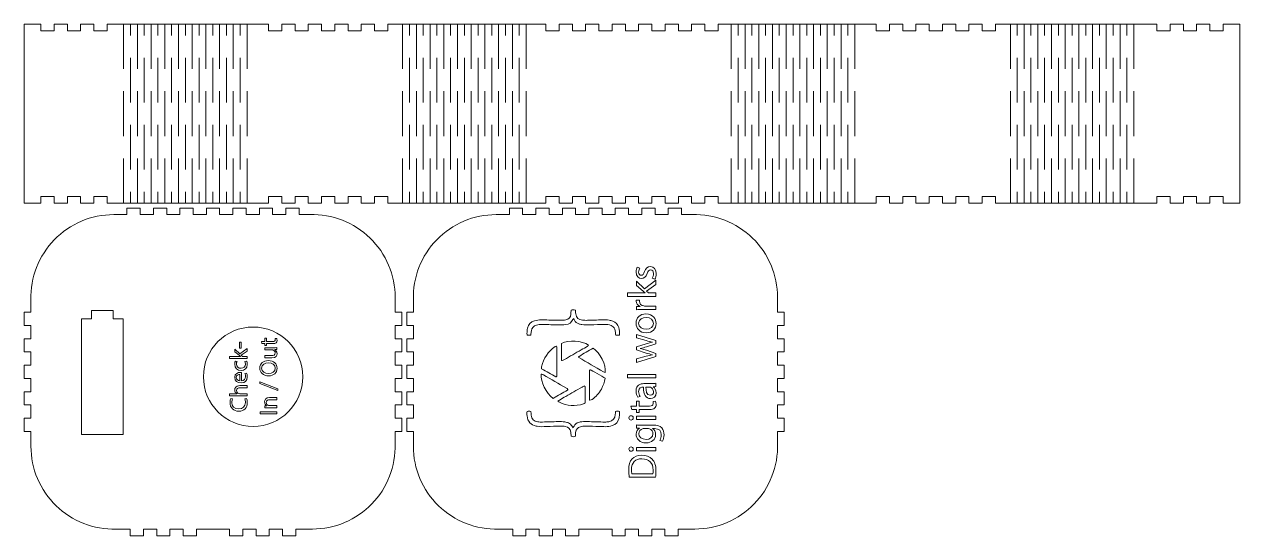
# Model space of a CAD drawing. Header units: millimetres. Extents: x 0 to 734, y 0 to 309.
import ezdxf

# ---------------------------------------------------------------- set-up
doc = ezdxf.new("R2010")
doc.units = ezdxf.units.MM
doc.header["$MEASUREMENT"] = 0
doc.layers.add('Laag 1', color=7, linetype='Continuous', lineweight=0)

# ---------------------------------------------------------------- blocks, each defined once
blk = doc.blocks.new('Block_0')
at = {"layer": 'Laag 1', "color": 1, "lineweight": 9, "true_color": 0xff0000}
for points, knots in [([(0, 309), (0, 309), (0, 201), (0, 201), (0, 201), (10, 201), (10, 201), (10, 201), (10, 205), (10, 205), (10, 205), (18, 205), (18, 205), (18, 205), (18, 201), (18, 201), (18, 201), (26, 201), (26, 201), (26, 201), (26, 205), (26, 205), (26, 205), (34, 205), (34, 205), (34, 205), (34, 201), (34, 201), (34, 201), (42, 201), (42, 201), (42, 201), (42, 205), (42, 205), (42, 205), (50, 205), (50, 205), (50, 205), (50, 201), (50, 201), (50, 201), (58, 201), (58, 201), (58, 201), (60, 201), (60, 201), (60, 201), (138.54, 201), (138.54, 201), (138.54, 201), (147.54, 201), (147.54, 201), (147.54, 201), (147.54, 205), (147.54, 205), (147.54, 205), (155.54, 205), (155.54, 205), (155.54, 205), (155.54, 201), (155.54, 201), (155.54, 201), (163.54, 201), (163.54, 201), (163.54, 201), (163.54, 205), (163.54, 205), (163.54, 205), (171.54, 205), (171.54, 205), (171.54, 205), (171.54, 201), (171.54, 201), (171.54, 201), (179.54, 201), (179.54, 201), (179.54, 201), (179.54, 205), (179.54, 205), (179.54, 205), (187.54, 205), (187.54, 205), (187.54, 205), (187.54, 201), (187.54, 201), (187.54, 201), (195.54, 201), (195.54, 201), (195.54, 201), (195.54, 205), (195.54, 205), (195.54, 205), (203.54, 205), (203.54, 205), (203.54, 205), (203.54, 201), (203.54, 201), (203.54, 201), (211.54, 201), (211.54, 201), (211.54, 201), (211.54, 205), (211.54, 205), (211.54, 205), (219.54, 205), (219.54, 205), (219.54, 205), (219.54, 201), (219.54, 201), (219.54, 201), (228.54, 201), (228.54, 201), (228.54, 201), (307.08, 201), (307.08, 201), (307.08, 201), (315.08, 201), (315.08, 201), (315.08, 201), (315.08, 205), (315.08, 205), (315.08, 205), (323.08, 205), (323.08, 205), (323.08, 205), (323.08, 201), (323.08, 201), (323.08, 201), (331.08, 201), (331.08, 201), (331.08, 201), (331.08, 205), (331.08, 205), (331.08, 205), (339.08, 205), (339.08, 205), (339.08, 205), (339.08, 201), (339.08, 201), (339.08, 201), (347.08, 201), (347.08, 201), (347.08, 201), (347.08, 205), (347.08, 205), (347.08, 205), (355.08, 205), (355.08, 205), (355.08, 205), (355.08, 201), (355.08, 201), (355.08, 201), (363.08, 201), (363.08, 201), (363.08, 201), (363.08, 205), (363.08, 205), (363.08, 205), (371.08, 205), (371.08, 205), (371.08, 205), (371.08, 201), (371.08, 201), (371.08, 201), (379.08, 201), (379.08, 201), (379.08, 201), (379.08, 205), (379.08, 205), (379.08, 205), (387.08, 205), (387.08, 205), (387.08, 205), (387.08, 201), (387.08, 201), (387.08, 201), (395.08, 201), (395.08, 201), (395.08, 201), (395.08, 205), (395.08, 205), (395.08, 205), (403.08, 205), (403.08, 205), (403.08, 205), (403.08, 201), (403.08, 201), (403.08, 201), (411.08, 201), (411.08, 201), (411.08, 201), (411.08, 205), (411.08, 205), (411.08, 205), (419.08, 205), (419.08, 205), (419.08, 205), (419.08, 201), (419.08, 201), (419.08, 201), (427.08, 201), (427.08, 201), (427.08, 201), (505.62, 201), (505.62, 201), (505.62, 201), (514.62, 201), (514.62, 201), (514.62, 201), (514.62, 205), (514.62, 205), (514.62, 205), (522.62, 205), (522.62, 205), (522.62, 205), (522.62, 201), (522.62, 201), (522.62, 201), (530.62, 201), (530.62, 201), (530.62, 201), (530.62, 205), (530.62, 205), (530.62, 205), (538.62, 205), (538.62, 205), (538.62, 205), (538.62, 201), (538.62, 201), (538.62, 201), (546.62, 201), (546.62, 201), (546.62, 201), (546.62, 205), (546.62, 205), (546.62, 205), (554.62, 205), (554.62, 205), (554.62, 205), (554.62, 201), (554.62, 201), (554.62, 201), (562.62, 201), (562.62, 201), (562.62, 201), (562.62, 205), (562.62, 205), (562.62, 205), (570.62, 205), (570.62, 205), (570.62, 205), (570.62, 201), (570.62, 201), (570.62, 201), (578.62, 201), (578.62, 201), (578.62, 201), (578.62, 205), (578.62, 205), (578.62, 205), (586.62, 205), (586.62, 205), (586.62, 205), (586.62, 201), (586.62, 201), (586.62, 201), (595.62, 201), (595.62, 201), (595.62, 201), (674.16, 201), (674.16, 201), (674.16, 201), (684.16, 201), (684.16, 201), (684.16, 201), (684.16, 205), (684.16, 205), (684.16, 205), (692.16, 205), (692.16, 205), (692.16, 205), (692.16, 201), (692.16, 201), (692.16, 201), (700.16, 201), (700.16, 201), (700.16, 201), (700.16, 205), (700.16, 205), (700.16, 205), (708.16, 205), (708.16, 205), (708.16, 205), (708.16, 201), (708.16, 201), (708.16, 201), (716.16, 201), (716.16, 201), (716.16, 201), (716.16, 205), (716.16, 205), (716.16, 205), (724.16, 205), (724.16, 205), (724.16, 205), (724.16, 201), (724.16, 201), (724.16, 201), (732.16, 201), (732.16, 201), (732.16, 201), (734.16, 201), (734.16, 201), (734.16, 201), (734.16, 309), (734.16, 309), (734.16, 309), (724.16, 309), (724.16, 309), (724.16, 309), (724.16, 305), (724.16, 305), (724.16, 305), (716.16, 305), (716.16, 305), (716.16, 305), (716.16, 309), (716.16, 309), (716.16, 309), (708.16, 309), (708.16, 309), (708.16, 309), (708.16, 305), (708.16, 305), (708.16, 305), (700.16, 305), (700.16, 305), (700.16, 305), (700.16, 309), (700.16, 309), (700.16, 309), (692.16, 309), (692.16, 309), (692.16, 309), (692.16, 305), (692.16, 305), (692.16, 305), (684.16, 305), (684.16, 305), (684.16, 305), (684.16, 309), (684.16, 309), (684.16, 309), (676.16, 309), (676.16, 309), (676.16, 309), (674.16, 309), (674.16, 309), (674.16, 309), (595.62, 309), (595.62, 309), (595.62, 309), (586.62, 309), (586.62, 309), (586.62, 309), (586.62, 305), (586.62, 305), (586.62, 305), (578.62, 305), (578.62, 305), (578.62, 305), (578.62, 309), (578.62, 309), (578.62, 309), (570.62, 309), (570.62, 309), (570.62, 309), (570.62, 305), (570.62, 305), (570.62, 305), (562.62, 305), (562.62, 305), (562.62, 305), (562.62, 309), (562.62, 309), (562.62, 309), (554.62, 309), (554.62, 309), (554.62, 309), (554.62, 305), (554.62, 305), (554.62, 305), (546.62, 305), (546.62, 305), (546.62, 305), (546.62, 309), (546.62, 309), (546.62, 309), (538.62, 309), (538.62, 309), (538.62, 309), (538.62, 305), (538.62, 305), (538.62, 305), (530.62, 305), (530.62, 305), (530.62, 305), (530.62, 309), (530.62, 309), (530.62, 309), (522.62, 309), (522.62, 309), (522.62, 309), (522.62, 305), (522.62, 305), (522.62, 305), (514.62, 305), (514.62, 305), (514.62, 305), (514.62, 309), (514.62, 309), (514.62, 309), (505.62, 309), (505.62, 309), (505.62, 309), (427.08, 309), (427.08, 309), (427.08, 309), (419.08, 309), (419.08, 309), (419.08, 309), (419.08, 305), (419.08, 305), (419.08, 305), (411.08, 305), (411.08, 305), (411.08, 305), (411.08, 309), (411.08, 309), (411.08, 309), (403.08, 309), (403.08, 309), (403.08, 309), (403.08, 305), (403.08, 305), (403.08, 305), (395.08, 305), (395.08, 305), (395.08, 305), (395.08, 309), (395.08, 309), (395.08, 309), (387.08, 309), (387.08, 309), (387.08, 309), (387.08, 305), (387.08, 305), (387.08, 305), (379.08, 305), (379.08, 305), (379.08, 305), (379.08, 309), (379.08, 309), (379.08, 309), (371.08, 309), (371.08, 309), (371.08, 309), (371.08, 305), (371.08, 305), (371.08, 305), (363.08, 305), (363.08, 305), (363.08, 305), (363.08, 309), (363.08, 309), (363.08, 309), (355.08, 309), (355.08, 309), (355.08, 309), (355.08, 305), (355.08, 305), (355.08, 305), (347.08, 305), (347.08, 305), (347.08, 305), (347.08, 309), (347.08, 309), (347.08, 309), (339.08, 309), (339.08, 309), (339.08, 309), (339.08, 305), (339.08, 305), (339.08, 305), (331.08, 305), (331.08, 305), (331.08, 305), (331.08, 309), (331.08, 309), (331.08, 309), (323.08, 309), (323.08, 309), (323.08, 309), (323.08, 305), (323.08, 305), (323.08, 305), (315.08, 305), (315.08, 305), (315.08, 305), (315.08, 309), (315.08, 309), (315.08, 309), (307.08, 309), (307.08, 309), (307.08, 309), (228.54, 309), (228.54, 309), (228.54, 309), (219.54, 309), (219.54, 309), (219.54, 309), (219.54, 305), (219.54, 305), (219.54, 305), (211.54, 305), (211.54, 305), (211.54, 305), (211.54, 309), (211.54, 309), (211.54, 309), (203.54, 309), (203.54, 309), (203.54, 309), (203.54, 305), (203.54, 305), (203.54, 305), (195.54, 305), (195.54, 305), (195.54, 305), (195.54, 309), (195.54, 309), (195.54, 309), (187.54, 309), (187.54, 309), (187.54, 309), (187.54, 305), (187.54, 305), (187.54, 305), (179.54, 305), (179.54, 305), (179.54, 305), (179.54, 309), (179.54, 309), (179.54, 309), (171.54, 309), (171.54, 309), (171.54, 309), (171.54, 305), (171.54, 305), (171.54, 305), (163.54, 305), (163.54, 305), (163.54, 305), (163.54, 309), (163.54, 309), (163.54, 309), (155.54, 309), (155.54, 309), (155.54, 309), (155.54, 305), (155.54, 305), (155.54, 305), (147.54, 305), (147.54, 305), (147.54, 305), (147.54, 309), (147.54, 309), (147.54, 309), (138.54, 309), (138.54, 309), (138.54, 309), (60, 309), (60, 309), (60, 309), (50, 309), (50, 309), (50, 309), (50, 305), (50, 305), (50, 305), (42, 305), (42, 305), (42, 305), (42, 309), (42, 309), (42, 309), (34, 309), (34, 309), (34, 309), (34, 305), (34, 305), (34, 305), (26, 305), (26, 305), (26, 305), (26, 309), (26, 309), (26, 309), (18, 309), (18, 309), (18, 309), (18, 305), (18, 305), (18, 305), (10, 305), (10, 305), (10, 305), (10, 309), (10, 309), (10, 309), (2, 309), (2, 309), (2, 309), (0, 309), (0, 309)], [0, 0, 0, 0, 1, 1, 1, 2, 2, 2, 3, 3, 3, 4, 4, 4, 5, 5, 5, 6, 6, 6, 7, 7, 7, 8, 8, 8, 9, 9, 9, 10, 10, 10, 11, 11, 11, 12, 12, 12, 13, 13, 13, 14, 14, 14, 15, 15, 15, 16, 16, 16, 17, 17, 17, 18, 18, 18, 19, 19, 19, 20, 20, 20, 21, 21, 21, 22, 22, 22, 23, 23, 23, 24, 24, 24, 25, 25, 25, 26, 26, 26, 27, 27, 27, 28, 28, 28, 29, 29, 29, 30, 30, 30, 31, 31, 31, 32, 32, 32, 33, 33, 33, 34, 34, 34, 35, 35, 35, 36, 36, 36, 37, 37, 37, 38, 38, 38, 39, 39, 39, 40, 40, 40, 41, 41, 41, 42, 42, 42, 43, 43, 43, 44, 44, 44, 45, 45, 45, 46, 46, 46, 47, 47, 47, 48, 48, 48, 49, 49, 49, 50, 50, 50, 51, 51, 51, 52, 52, 52, 53, 53, 53, 54, 54, 54, 55, 55, 55, 56, 56, 56, 57, 57, 57, 58, 58, 58, 59, 59, 59, 60, 60, 60, 61, 61, 61, 62, 62, 62, 63, 63, 63, 64, 64, 64, 65, 65, 65, 66, 66, 66, 67, 67, 67, 68, 68, 68, 69, 69, 69, 70, 70, 70, 71, 71, 71, 72, 72, 72, 73, 73, 73, 74, 74, 74, 75, 75, 75, 76, 76, 76, 77, 77, 77, 78, 78, 78, 79, 79, 79, 80, 80, 80, 81, 81, 81, 82, 82, 82, 83, 83, 83, 84, 84, 84, 85, 85, 85, 86, 86, 86, 87, 87, 87, 88, 88, 88, 89, 89, 89, 90, 90, 90, 91, 91, 91, 92, 92, 92, 93, 93, 93, 94, 94, 94, 95, 95, 95, 96, 96, 96, 97, 97, 97, 98, 98, 98, 99, 99, 99, 100, 100, 100, 101, 101, 101, 102, 102, 102, 103, 103, 103, 104, 104, 104, 105, 105, 105, 106, 106, 106, 107, 107, 107, 108, 108, 108, 109, 109, 109, 110, 110, 110, 111, 111, 111, 112, 112, 112, 113, 113, 113, 114, 114, 114, 115, 115, 115, 116, 116, 116, 117, 117, 117, 118, 118, 118, 119, 119, 119, 120, 120, 120, 121, 121, 121, 122, 122, 122, 123, 123, 123, 124, 124, 124, 125, 125, 125, 126, 126, 126, 127, 127, 127, 128, 128, 128, 129, 129, 129, 130, 130, 130, 131, 131, 131, 132, 132, 132, 133, 133, 133, 134, 134, 134, 135, 135, 135, 136, 136, 136, 137, 137, 137, 138, 138, 138, 139, 139, 139, 140, 140, 140, 141, 141, 141, 142, 142, 142, 143, 143, 143, 144, 144, 144, 145, 145, 145, 146, 146, 146, 147, 147, 147, 148, 148, 148, 149, 149, 149, 150, 150, 150, 151, 151, 151, 152, 152, 152, 153, 153, 153, 154, 154, 154, 155, 155, 155, 156, 156, 156, 157, 157, 157, 158, 158, 158, 159, 159, 159, 160, 160, 160, 161, 161, 161, 162, 162, 162, 163, 163, 163, 164, 164, 164, 165, 165, 165, 166, 166, 166, 167, 167, 167, 168, 168, 168, 169, 169, 169, 170, 170, 170, 171, 171, 171, 172, 172, 172, 173, 173, 173, 174, 174, 174, 175, 175, 175, 176, 176, 176, 177, 177, 177, 178, 178, 178, 179, 179, 179, 180, 180, 180, 181, 181, 181, 182, 182, 182, 183, 183, 183, 184, 184, 184, 185, 185, 185, 186, 186, 186, 187, 187, 187, 188, 188, 188, 189, 189, 189, 190, 190, 190, 191, 191, 191, 192, 192, 192, 193, 193, 193, 194, 194, 194, 195, 195, 195, 196, 196, 196, 197, 197, 197, 198, 198, 198, 199, 199, 199, 200, 200, 200, 201, 201, 201, 202, 202, 202, 203, 203, 203, 204, 204, 204, 205, 205, 205, 206, 206, 206, 207, 207, 207, 208, 208, 208, 208]), ([(174, 194), (174, 194), (166, 194), (166, 194), (166, 194), (166, 198), (166, 198), (166, 198), (158, 198), (158, 198), (158, 198), (158, 194), (158, 194), (158, 194), (150, 194), (150, 194), (150, 194), (150, 198), (150, 198), (150, 198), (142, 198), (142, 198), (142, 198), (142, 194), (142, 194), (142, 194), (134, 194), (134, 194), (134, 194), (134, 198), (134, 198), (134, 198), (126, 198), (126, 198), (126, 198), (126, 194), (126, 194), (126, 194), (118, 194), (118, 194), (118, 194), (118, 198), (118, 198), (118, 198), (110, 198), (110, 198), (110, 198), (110, 194), (110, 194), (110, 194), (102, 194), (102, 194), (102, 194), (102, 198), (102, 198), (102, 198), (94, 198), (94, 198), (94, 198), (94, 194), (94, 194), (94, 194), (86, 194), (86, 194), (86, 194), (86, 198), (86, 198), (86, 198), (78, 198), (78, 198), (78, 198), (78, 194), (78, 194), (78, 194), (70, 194), (70, 194), (70, 194), (70, 198), (70, 198), (70, 198), (62, 198), (62, 198), (62, 198), (62, 194), (62, 194), (62, 194), (54, 194), (54, 194), (54, 194), (51.5, 193.94), (51.5, 193.94), (51.5, 193.94), (49.01, 193.75), (49.01, 193.75), (49.01, 193.75), (46.53, 193.44), (46.53, 193.44), (46.53, 193.44), (44.07, 193), (44.07, 193), (44.07, 193), (41.63, 192.45), (41.63, 192.45), (41.63, 192.45), (39.22, 191.77), (39.22, 191.77), (39.22, 191.77), (36.85, 190.97), (36.85, 190.97), (36.85, 190.97), (34.53, 190.05), (34.53, 190.05), (34.53, 190.05), (32.25, 189.02), (32.25, 189.02), (32.25, 189.02), (30.03, 187.88), (30.03, 187.88), (30.03, 187.88), (27.87, 186.63), (27.87, 186.63), (27.87, 186.63), (25.77, 185.27), (25.77, 185.27), (25.77, 185.27), (23.74, 183.8), (23.74, 183.8), (23.74, 183.8), (21.79, 182.24), (21.79, 182.24), (21.79, 182.24), (19.92, 180.58), (19.92, 180.58), (19.92, 180.58), (18.13, 178.83), (18.13, 178.83), (18.13, 178.83), (16.44, 177), (16.44, 177), (16.44, 177), (14.83, 175.08), (14.83, 175.08), (14.83, 175.08), (13.33, 173.08), (13.33, 173.08), (13.33, 173.08), (11.93, 171.01), (11.93, 171.01), (11.93, 171.01), (10.63, 168.88), (10.63, 168.88), (10.63, 168.88), (9.44, 166.68), (9.44, 166.68), (9.44, 166.68), (8.36, 164.42), (8.36, 164.42), (8.36, 164.42), (7.4, 162.12), (7.4, 162.12), (7.4, 162.12), (6.55, 159.77), (6.55, 159.77), (6.55, 159.77), (5.82, 157.37), (5.82, 157.37), (5.82, 157.37), (5.21, 154.95), (5.21, 154.95), (5.21, 154.95), (4.73, 152.5), (4.73, 152.5), (4.73, 152.5), (4.36, 150.02), (4.36, 150.02), (4.36, 150.02), (4.12, 147.54), (4.12, 147.54), (4.12, 147.54), (4.01, 145.04), (4.01, 145.04), (4.01, 145.04), (4, 144), (4, 144), (4, 144), (4, 135), (4, 135), (4, 135), (0, 135), (0, 135), (0, 135), (0, 127), (0, 127), (0, 127), (4, 127), (4, 127), (4, 127), (4, 119), (4, 119), (4, 119), (0, 119), (0, 119), (0, 119), (0, 111), (0, 111), (0, 111), (4, 111), (4, 111), (4, 111), (4, 103), (4, 103), (4, 103), (0, 103), (0, 103), (0, 103), (0, 95), (0, 95), (0, 95), (4, 95), (4, 95), (4, 95), (4, 87), (4, 87), (4, 87), (0, 87), (0, 87), (0, 87), (0, 79), (0, 79), (0, 79), (4, 79), (4, 79), (4, 79), (4, 71), (4, 71), (4, 71), (0, 71), (0, 71), (0, 71), (0, 63), (0, 63), (0, 63), (4, 63), (4, 63), (4, 63), (4, 54), (4, 54), (4, 54), (4.06, 51.5), (4.06, 51.5), (4.06, 51.5), (4.25, 49.01), (4.25, 49.01), (4.25, 49.01), (4.56, 46.53), (4.56, 46.53), (4.56, 46.53), (5, 44.07), (5, 44.07), (5, 44.07), (5.55, 41.63), (5.55, 41.63), (5.55, 41.63), (6.23, 39.22), (6.23, 39.22), (6.23, 39.22), (7.03, 36.85), (7.03, 36.85), (7.03, 36.85), (7.95, 34.53), (7.95, 34.53), (7.95, 34.53), (8.98, 32.25), (8.98, 32.25), (8.98, 32.25), (10.12, 30.03), (10.12, 30.03), (10.12, 30.03), (11.37, 27.87), (11.37, 27.87), (11.37, 27.87), (12.73, 25.77), (12.73, 25.77), (12.73, 25.77), (14.2, 23.74), (14.2, 23.74), (14.2, 23.74), (15.76, 21.79), (15.76, 21.79), (15.76, 21.79), (17.42, 19.92), (17.42, 19.92), (17.42, 19.92), (19.16, 18.13), (19.16, 18.13), (19.16, 18.13), (21, 16.44), (21, 16.44), (21, 16.44), (22.92, 14.83), (22.92, 14.83), (22.92, 14.83), (24.92, 13.33), (24.92, 13.33), (24.92, 13.33), (26.98, 11.93), (26.98, 11.93), (26.98, 11.93), (29.12, 10.63), (29.12, 10.63), (29.12, 10.63), (31.32, 9.44), (31.32, 9.44), (31.32, 9.44), (33.58, 8.36), (33.58, 8.36), (33.58, 8.36), (35.88, 7.4), (35.88, 7.4), (35.88, 7.4), (38.23, 6.55), (38.23, 6.55), (38.23, 6.55), (40.62, 5.82), (40.62, 5.82), (40.62, 5.82), (43.05, 5.21), (43.05, 5.21), (43.05, 5.21), (45.5, 4.73), (45.5, 4.73), (45.5, 4.73), (47.97, 4.36), (47.97, 4.36), (47.97, 4.36), (50.46, 4.12), (50.46, 4.12), (50.46, 4.12), (52.96, 4.01), (52.96, 4.01), (52.96, 4.01), (54, 4), (54, 4), (54, 4), (64, 4), (64, 4), (64, 4), (64, 0), (64, 0), (64, 0), (72, 0), (72, 0), (72, 0), (72, 4), (72, 4), (72, 4), (80, 4), (80, 4), (80, 4), (80, 0), (80, 0), (80, 0), (88, 0), (88, 0), (88, 0), (88, 4), (88, 4), (88, 4), (96, 4), (96, 4), (96, 4), (96, 0), (96, 0), (96, 0), (104, 0), (104, 0), (104, 0), (104, 4), (104, 4), (104, 4), (112, 4), (112, 4), (112, 4), (114, 4), (114, 4), (114, 4), (124, 4), (124, 4), (124, 4), (124, 0), (124, 0), (124, 0), (132, 0), (132, 0), (132, 0), (132, 4), (132, 4), (132, 4), (140, 4), (140, 4), (140, 4), (140, 0), (140, 0), (140, 0), (148, 0), (148, 0), (148, 0), (148, 4), (148, 4), (148, 4), (156, 4), (156, 4), (156, 4), (156, 0), (156, 0), (156, 0), (164, 0), (164, 0), (164, 0), (164, 4), (164, 4), (164, 4), (172, 4), (172, 4), (172, 4), (174, 4), (174, 4), (174, 4), (176.5, 4.06), (176.5, 4.06), (176.5, 4.06), (178.99, 4.25), (178.99, 4.25), (178.99, 4.25), (181.47, 4.56), (181.47, 4.56), (181.47, 4.56), (183.93, 5), (183.93, 5), (183.93, 5), (186.37, 5.55), (186.37, 5.55), (186.37, 5.55), (188.78, 6.23), (188.78, 6.23), (188.78, 6.23), (191.14, 7.03), (191.14, 7.03), (191.14, 7.03), (193.47, 7.95), (193.47, 7.95), (193.47, 7.95), (195.75, 8.98), (195.75, 8.98), (195.75, 8.98), (197.97, 10.12), (197.97, 10.12), (197.97, 10.12), (200.13, 11.37), (200.13, 11.37), (200.13, 11.37), (202.23, 12.73), (202.23, 12.73), (202.23, 12.73), (204.26, 14.2), (204.26, 14.2), (204.26, 14.2), (206.21, 15.76), (206.21, 15.76), (206.21, 15.76), (208.08, 17.42), (208.08, 17.42), (208.08, 17.42), (209.87, 19.16), (209.87, 19.16), (209.87, 19.16), (211.56, 21), (211.56, 21), (211.56, 21), (213.17, 22.92), (213.17, 22.92), (213.17, 22.92), (214.67, 24.92), (214.67, 24.92), (214.67, 24.92), (216.07, 26.98), (216.07, 26.98), (216.07, 26.98), (217.37, 29.12), (217.37, 29.12), (217.37, 29.12), (218.56, 31.32), (218.56, 31.32), (218.56, 31.32), (219.64, 33.58), (219.64, 33.58), (219.64, 33.58), (220.6, 35.88), (220.6, 35.88), (220.6, 35.88), (221.45, 38.23), (221.45, 38.23), (221.45, 38.23), (222.18, 40.62), (222.18, 40.62), (222.18, 40.62), (222.79, 43.05), (222.79, 43.05), (222.79, 43.05), (223.27, 45.5), (223.27, 45.5), (223.27, 45.5), (223.64, 47.97), (223.64, 47.97), (223.64, 47.97), (223.87, 50.46), (223.87, 50.46), (223.87, 50.46), (223.99, 52.96), (223.99, 52.96), (223.99, 52.96), (224, 54), (224, 54), (224, 54), (224, 63), (224, 63), (224, 63), (228, 63), (228, 63), (228, 63), (228, 71), (228, 71), (228, 71), (224, 71), (224, 71), (224, 71), (224, 79), (224, 79), (224, 79), (228, 79), (228, 79), (228, 79), (228, 87), (228, 87), (228, 87), (224, 87), (224, 87), (224, 87), (224, 95), (224, 95), (224, 95), (228, 95), (228, 95), (228, 95), (228, 103), (228, 103), (228, 103), (224, 103), (224, 103), (224, 103), (224, 111), (224, 111), (224, 111), (228, 111), (228, 111), (228, 111), (228, 119), (228, 119), (228, 119), (224, 119), (224, 119), (224, 119), (224, 127), (224, 127), (224, 127), (228, 127), (228, 127), (228, 127), (228, 135), (228, 135), (228, 135), (224, 135), (224, 135), (224, 135), (224, 144), (224, 144), (224, 144), (223.94, 146.5), (223.94, 146.5), (223.94, 146.5), (223.75, 148.99), (223.75, 148.99), (223.75, 148.99), (223.44, 151.47), (223.44, 151.47), (223.44, 151.47), (223, 153.93), (223, 153.93), (223, 153.93), (222.45, 156.37), (222.45, 156.37), (222.45, 156.37), (221.77, 158.78), (221.77, 158.78), (221.77, 158.78), (220.97, 161.14), (220.97, 161.14), (220.97, 161.14), (220.05, 163.47), (220.05, 163.47), (220.05, 163.47), (219.02, 165.75), (219.02, 165.75), (219.02, 165.75), (217.88, 167.97), (217.88, 167.97), (217.88, 167.97), (216.63, 170.13), (216.63, 170.13), (216.63, 170.13), (215.27, 172.23), (215.27, 172.23), (215.27, 172.23), (213.8, 174.26), (213.8, 174.26), (213.8, 174.26), (212.24, 176.21), (212.24, 176.21), (212.24, 176.21), (210.58, 178.08), (210.58, 178.08), (210.58, 178.08), (208.83, 179.87), (208.83, 179.87), (208.83, 179.87), (207, 181.56), (207, 181.56), (207, 181.56), (205.08, 183.17), (205.08, 183.17), (205.08, 183.17), (203.08, 184.67), (203.08, 184.67), (203.08, 184.67), (201.01, 186.07), (201.01, 186.07), (201.01, 186.07), (198.88, 187.37), (198.88, 187.37), (198.88, 187.37), (196.68, 188.56), (196.68, 188.56), (196.68, 188.56), (194.42, 189.64), (194.42, 189.64), (194.42, 189.64), (192.12, 190.6), (192.12, 190.6), (192.12, 190.6), (189.77, 191.45), (189.77, 191.45), (189.77, 191.45), (187.37, 192.18), (187.37, 192.18), (187.37, 192.18), (184.95, 192.79), (184.95, 192.79), (184.95, 192.79), (182.5, 193.27), (182.5, 193.27), (182.5, 193.27), (180.02, 193.64), (180.02, 193.64), (180.02, 193.64), (177.54, 193.87), (177.54, 193.87), (177.54, 193.87), (175.04, 193.99), (175.04, 193.99), (175.04, 193.99), (174, 194), (174, 194)], [0, 0, 0, 0, 1, 1, 1, 2, 2, 2, 3, 3, 3, 4, 4, 4, 5, 5, 5, 6, 6, 6, 7, 7, 7, 8, 8, 8, 9, 9, 9, 10, 10, 10, 11, 11, 11, 12, 12, 12, 13, 13, 13, 14, 14, 14, 15, 15, 15, 16, 16, 16, 17, 17, 17, 18, 18, 18, 19, 19, 19, 20, 20, 20, 21, 21, 21, 22, 22, 22, 23, 23, 23, 24, 24, 24, 25, 25, 25, 26, 26, 26, 27, 27, 27, 28, 28, 28, 29, 29, 29, 30, 30, 30, 31, 31, 31, 32, 32, 32, 33, 33, 33, 34, 34, 34, 35, 35, 35, 36, 36, 36, 37, 37, 37, 38, 38, 38, 39, 39, 39, 40, 40, 40, 41, 41, 41, 42, 42, 42, 43, 43, 43, 44, 44, 44, 45, 45, 45, 46, 46, 46, 47, 47, 47, 48, 48, 48, 49, 49, 49, 50, 50, 50, 51, 51, 51, 52, 52, 52, 53, 53, 53, 54, 54, 54, 55, 55, 55, 56, 56, 56, 57, 57, 57, 58, 58, 58, 59, 59, 59, 60, 60, 60, 61, 61, 61, 62, 62, 62, 63, 63, 63, 64, 64, 64, 65, 65, 65, 66, 66, 66, 67, 67, 67, 68, 68, 68, 69, 69, 69, 70, 70, 70, 71, 71, 71, 72, 72, 72, 73, 73, 73, 74, 74, 74, 75, 75, 75, 76, 76, 76, 77, 77, 77, 78, 78, 78, 79, 79, 79, 80, 80, 80, 81, 81, 81, 82, 82, 82, 83, 83, 83, 84, 84, 84, 85, 85, 85, 86, 86, 86, 87, 87, 87, 88, 88, 88, 89, 89, 89, 90, 90, 90, 91, 91, 91, 92, 92, 92, 93, 93, 93, 94, 94, 94, 95, 95, 95, 96, 96, 96, 97, 97, 97, 98, 98, 98, 99, 99, 99, 100, 100, 100, 101, 101, 101, 102, 102, 102, 103, 103, 103, 104, 104, 104, 105, 105, 105, 106, 106, 106, 107, 107, 107, 108, 108, 108, 109, 109, 109, 110, 110, 110, 111, 111, 111, 112, 112, 112, 113, 113, 113, 114, 114, 114, 115, 115, 115, 116, 116, 116, 117, 117, 117, 118, 118, 118, 119, 119, 119, 120, 120, 120, 121, 121, 121, 122, 122, 122, 123, 123, 123, 124, 124, 124, 125, 125, 125, 126, 126, 126, 127, 127, 127, 128, 128, 128, 129, 129, 129, 130, 130, 130, 131, 131, 131, 132, 132, 132, 133, 133, 133, 134, 134, 134, 135, 135, 135, 136, 136, 136, 137, 137, 137, 138, 138, 138, 139, 139, 139, 140, 140, 140, 141, 141, 141, 142, 142, 142, 143, 143, 143, 144, 144, 144, 145, 145, 145, 146, 146, 146, 147, 147, 147, 148, 148, 148, 149, 149, 149, 150, 150, 150, 151, 151, 151, 152, 152, 152, 153, 153, 153, 154, 154, 154, 155, 155, 155, 156, 156, 156, 157, 157, 157, 158, 158, 158, 159, 159, 159, 160, 160, 160, 161, 161, 161, 162, 162, 162, 163, 163, 163, 164, 164, 164, 165, 165, 165, 166, 166, 166, 167, 167, 167, 168, 168, 168, 169, 169, 169, 170, 170, 170, 171, 171, 171, 172, 172, 172, 173, 173, 173, 174, 174, 174, 175, 175, 175, 176, 176, 176, 177, 177, 177, 178, 178, 178, 179, 179, 179, 180, 180, 180, 181, 181, 181, 182, 182, 182, 183, 183, 183, 184, 184, 184, 185, 185, 185, 186, 186, 186, 187, 187, 187, 188, 188, 188, 189, 189, 189, 190, 190, 190, 191, 191, 191, 192, 192, 192, 193, 193, 193, 194, 194, 194, 195, 195, 195, 196, 196, 196, 197, 197, 197, 198, 198, 198, 199, 199, 199, 200, 200, 200, 201, 201, 201, 202, 202, 202, 203, 203, 203, 204, 204, 204, 205, 205, 205, 206, 206, 206, 207, 207, 207, 208, 208, 208, 209, 209, 209, 210, 210, 210, 211, 211, 211, 212, 212, 212, 213, 213, 213, 214, 214, 214, 215, 215, 215, 216, 216, 216, 217, 217, 217, 218, 218, 218, 219, 219, 219, 220, 220, 220, 221, 221, 221, 222, 222, 222, 223, 223, 223, 224, 224, 224, 225, 225, 225, 226, 226, 226, 227, 227, 227, 227]), ([(405, 194), (405, 194), (397, 194), (397, 194), (397, 194), (397, 198), (397, 198), (397, 198), (389, 198), (389, 198), (389, 198), (389, 194), (389, 194), (389, 194), (381, 194), (381, 194), (381, 194), (381, 198), (381, 198), (381, 198), (373, 198), (373, 198), (373, 198), (373, 194), (373, 194), (373, 194), (365, 194), (365, 194), (365, 194), (365, 198), (365, 198), (365, 198), (357, 198), (357, 198), (357, 198), (357, 194), (357, 194), (357, 194), (349, 194), (349, 194), (349, 194), (349, 198), (349, 198), (349, 198), (341, 198), (341, 198), (341, 198), (341, 194), (341, 194), (341, 194), (333, 194), (333, 194), (333, 194), (333, 198), (333, 198), (333, 198), (325, 198), (325, 198), (325, 198), (325, 194), (325, 194), (325, 194), (317, 194), (317, 194), (317, 194), (317, 198), (317, 198), (317, 198), (309, 198), (309, 198), (309, 198), (309, 194), (309, 194), (309, 194), (301, 194), (301, 194), (301, 194), (301, 198), (301, 198), (301, 198), (293, 198), (293, 198), (293, 198), (293, 194), (293, 194), (293, 194), (285, 194), (285, 194), (285, 194), (282.5, 193.94), (282.5, 193.94), (282.5, 193.94), (280.01, 193.75), (280.01, 193.75), (280.01, 193.75), (277.53, 193.44), (277.53, 193.44), (277.53, 193.44), (275.07, 193), (275.07, 193), (275.07, 193), (272.63, 192.45), (272.63, 192.45), (272.63, 192.45), (270.22, 191.77), (270.22, 191.77), (270.22, 191.77), (267.85, 190.97), (267.85, 190.97), (267.85, 190.97), (265.53, 190.05), (265.53, 190.05), (265.53, 190.05), (263.25, 189.02), (263.25, 189.02), (263.25, 189.02), (261.03, 187.88), (261.03, 187.88), (261.03, 187.88), (258.87, 186.63), (258.87, 186.63), (258.87, 186.63), (256.77, 185.27), (256.77, 185.27), (256.77, 185.27), (254.74, 183.8), (254.74, 183.8), (254.74, 183.8), (252.79, 182.24), (252.79, 182.24), (252.79, 182.24), (250.92, 180.58), (250.92, 180.58), (250.92, 180.58), (249.13, 178.83), (249.13, 178.83), (249.13, 178.83), (247.44, 177), (247.44, 177), (247.44, 177), (245.83, 175.08), (245.83, 175.08), (245.83, 175.08), (244.33, 173.08), (244.33, 173.08), (244.33, 173.08), (242.93, 171.01), (242.93, 171.01), (242.93, 171.01), (241.63, 168.88), (241.63, 168.88), (241.63, 168.88), (240.44, 166.68), (240.44, 166.68), (240.44, 166.68), (239.36, 164.42), (239.36, 164.42), (239.36, 164.42), (238.4, 162.12), (238.4, 162.12), (238.4, 162.12), (237.55, 159.77), (237.55, 159.77), (237.55, 159.77), (236.82, 157.37), (236.82, 157.37), (236.82, 157.37), (236.21, 154.95), (236.21, 154.95), (236.21, 154.95), (235.73, 152.5), (235.73, 152.5), (235.73, 152.5), (235.36, 150.02), (235.36, 150.02), (235.36, 150.02), (235.12, 147.54), (235.12, 147.54), (235.12, 147.54), (235.01, 145.04), (235.01, 145.04), (235.01, 145.04), (235, 144), (235, 144), (235, 144), (235, 135), (235, 135), (235, 135), (231, 135), (231, 135), (231, 135), (231, 127), (231, 127), (231, 127), (235, 127), (235, 127), (235, 127), (235, 119), (235, 119), (235, 119), (231, 119), (231, 119), (231, 119), (231, 111), (231, 111), (231, 111), (235, 111), (235, 111), (235, 111), (235, 103), (235, 103), (235, 103), (231, 103), (231, 103), (231, 103), (231, 95), (231, 95), (231, 95), (235, 95), (235, 95), (235, 95), (235, 87), (235, 87), (235, 87), (231, 87), (231, 87), (231, 87), (231, 79), (231, 79), (231, 79), (235, 79), (235, 79), (235, 79), (235, 71), (235, 71), (235, 71), (231, 71), (231, 71), (231, 71), (231, 63), (231, 63), (231, 63), (235, 63), (235, 63), (235, 63), (235, 54), (235, 54), (235, 54), (235.06, 51.5), (235.06, 51.5), (235.06, 51.5), (235.25, 49.01), (235.25, 49.01), (235.25, 49.01), (235.56, 46.53), (235.56, 46.53), (235.56, 46.53), (236, 44.07), (236, 44.07), (236, 44.07), (236.55, 41.63), (236.55, 41.63), (236.55, 41.63), (237.23, 39.22), (237.23, 39.22), (237.23, 39.22), (238.03, 36.85), (238.03, 36.85), (238.03, 36.85), (238.95, 34.53), (238.95, 34.53), (238.95, 34.53), (239.98, 32.25), (239.98, 32.25), (239.98, 32.25), (241.12, 30.03), (241.12, 30.03), (241.12, 30.03), (242.37, 27.87), (242.37, 27.87), (242.37, 27.87), (243.73, 25.77), (243.73, 25.77), (243.73, 25.77), (245.2, 23.74), (245.2, 23.74), (245.2, 23.74), (246.76, 21.79), (246.76, 21.79), (246.76, 21.79), (248.42, 19.92), (248.42, 19.92), (248.42, 19.92), (250.16, 18.13), (250.16, 18.13), (250.16, 18.13), (252, 16.44), (252, 16.44), (252, 16.44), (253.92, 14.83), (253.92, 14.83), (253.92, 14.83), (255.92, 13.33), (255.92, 13.33), (255.92, 13.33), (257.98, 11.93), (257.98, 11.93), (257.98, 11.93), (260.12, 10.63), (260.12, 10.63), (260.12, 10.63), (262.32, 9.44), (262.32, 9.44), (262.32, 9.44), (264.58, 8.36), (264.58, 8.36), (264.58, 8.36), (266.88, 7.4), (266.88, 7.4), (266.88, 7.4), (269.23, 6.55), (269.23, 6.55), (269.23, 6.55), (271.62, 5.82), (271.62, 5.82), (271.62, 5.82), (274.05, 5.21), (274.05, 5.21), (274.05, 5.21), (276.5, 4.73), (276.5, 4.73), (276.5, 4.73), (278.97, 4.36), (278.97, 4.36), (278.97, 4.36), (281.46, 4.12), (281.46, 4.12), (281.46, 4.12), (283.96, 4.01), (283.96, 4.01), (283.96, 4.01), (285, 4), (285, 4), (285, 4), (295, 4), (295, 4), (295, 4), (295, 0), (295, 0), (295, 0), (303, 0), (303, 0), (303, 0), (303, 4), (303, 4), (303, 4), (311, 4), (311, 4), (311, 4), (311, 0), (311, 0), (311, 0), (319, 0), (319, 0), (319, 0), (319, 4), (319, 4), (319, 4), (327, 4), (327, 4), (327, 4), (327, 0), (327, 0), (327, 0), (335, 0), (335, 0), (335, 0), (335, 4), (335, 4), (335, 4), (343, 4), (343, 4), (343, 4), (345, 4), (345, 4), (345, 4), (355, 4), (355, 4), (355, 4), (355, 0), (355, 0), (355, 0), (363, 0), (363, 0), (363, 0), (363, 4), (363, 4), (363, 4), (371, 4), (371, 4), (371, 4), (371, 0), (371, 0), (371, 0), (379, 0), (379, 0), (379, 0), (379, 4), (379, 4), (379, 4), (387, 4), (387, 4), (387, 4), (387, 0), (387, 0), (387, 0), (395, 0), (395, 0), (395, 0), (395, 4), (395, 4), (395, 4), (403, 4), (403, 4), (403, 4), (405, 4), (405, 4), (405, 4), (407.5, 4.06), (407.5, 4.06), (407.5, 4.06), (409.99, 4.25), (409.99, 4.25), (409.99, 4.25), (412.47, 4.56), (412.47, 4.56), (412.47, 4.56), (414.93, 5), (414.93, 5), (414.93, 5), (417.37, 5.55), (417.37, 5.55), (417.37, 5.55), (419.78, 6.23), (419.78, 6.23), (419.78, 6.23), (422.14, 7.03), (422.14, 7.03), (422.14, 7.03), (424.47, 7.95), (424.47, 7.95), (424.47, 7.95), (426.75, 8.98), (426.75, 8.98), (426.75, 8.98), (428.97, 10.12), (428.97, 10.12), (428.97, 10.12), (431.13, 11.37), (431.13, 11.37), (431.13, 11.37), (433.23, 12.73), (433.23, 12.73), (433.23, 12.73), (435.26, 14.2), (435.26, 14.2), (435.26, 14.2), (437.21, 15.76), (437.21, 15.76), (437.21, 15.76), (439.08, 17.42), (439.08, 17.42), (439.08, 17.42), (440.87, 19.16), (440.87, 19.16), (440.87, 19.16), (442.56, 21), (442.56, 21), (442.56, 21), (444.17, 22.92), (444.17, 22.92), (444.17, 22.92), (445.67, 24.92), (445.67, 24.92), (445.67, 24.92), (447.07, 26.98), (447.07, 26.98), (447.07, 26.98), (448.37, 29.12), (448.37, 29.12), (448.37, 29.12), (449.56, 31.32), (449.56, 31.32), (449.56, 31.32), (450.64, 33.58), (450.64, 33.58), (450.64, 33.58), (451.6, 35.88), (451.6, 35.88), (451.6, 35.88), (452.45, 38.23), (452.45, 38.23), (452.45, 38.23), (453.18, 40.62), (453.18, 40.62), (453.18, 40.62), (453.79, 43.05), (453.79, 43.05), (453.79, 43.05), (454.27, 45.5), (454.27, 45.5), (454.27, 45.5), (454.64, 47.97), (454.64, 47.97), (454.64, 47.97), (454.87, 50.46), (454.87, 50.46), (454.87, 50.46), (454.99, 52.96), (454.99, 52.96), (454.99, 52.96), (455, 54), (455, 54), (455, 54), (455, 63), (455, 63), (455, 63), (459, 63), (459, 63), (459, 63), (459, 71), (459, 71), (459, 71), (455, 71), (455, 71), (455, 71), (455, 79), (455, 79), (455, 79), (459, 79), (459, 79), (459, 79), (459, 87), (459, 87), (459, 87), (455, 87), (455, 87), (455, 87), (455, 95), (455, 95), (455, 95), (459, 95), (459, 95), (459, 95), (459, 103), (459, 103), (459, 103), (455, 103), (455, 103), (455, 103), (455, 111), (455, 111), (455, 111), (459, 111), (459, 111), (459, 111), (459, 119), (459, 119), (459, 119), (455, 119), (455, 119), (455, 119), (455, 127), (455, 127), (455, 127), (459, 127), (459, 127), (459, 127), (459, 135), (459, 135), (459, 135), (455, 135), (455, 135), (455, 135), (455, 144), (455, 144), (455, 144), (454.94, 146.5), (454.94, 146.5), (454.94, 146.5), (454.75, 148.99), (454.75, 148.99), (454.75, 148.99), (454.44, 151.47), (454.44, 151.47), (454.44, 151.47), (454, 153.93), (454, 153.93), (454, 153.93), (453.45, 156.37), (453.45, 156.37), (453.45, 156.37), (452.77, 158.78), (452.77, 158.78), (452.77, 158.78), (451.97, 161.14), (451.97, 161.14), (451.97, 161.14), (451.05, 163.47), (451.05, 163.47), (451.05, 163.47), (450.02, 165.75), (450.02, 165.75), (450.02, 165.75), (448.88, 167.97), (448.88, 167.97), (448.88, 167.97), (447.63, 170.13), (447.63, 170.13), (447.63, 170.13), (446.27, 172.23), (446.27, 172.23), (446.27, 172.23), (444.8, 174.26), (444.8, 174.26), (444.8, 174.26), (443.24, 176.21), (443.24, 176.21), (443.24, 176.21), (441.58, 178.08), (441.58, 178.08), (441.58, 178.08), (439.83, 179.87), (439.83, 179.87), (439.83, 179.87), (438, 181.56), (438, 181.56), (438, 181.56), (436.08, 183.17), (436.08, 183.17), (436.08, 183.17), (434.08, 184.67), (434.08, 184.67), (434.08, 184.67), (432.01, 186.07), (432.01, 186.07), (432.01, 186.07), (429.88, 187.37), (429.88, 187.37), (429.88, 187.37), (427.68, 188.56), (427.68, 188.56), (427.68, 188.56), (425.42, 189.64), (425.42, 189.64), (425.42, 189.64), (423.12, 190.6), (423.12, 190.6), (423.12, 190.6), (420.77, 191.45), (420.77, 191.45), (420.77, 191.45), (418.37, 192.18), (418.37, 192.18), (418.37, 192.18), (415.95, 192.79), (415.95, 192.79), (415.95, 192.79), (413.5, 193.27), (413.5, 193.27), (413.5, 193.27), (411.02, 193.64), (411.02, 193.64), (411.02, 193.64), (408.54, 193.87), (408.54, 193.87), (408.54, 193.87), (406.04, 193.99), (406.04, 193.99), (406.04, 193.99), (405, 194), (405, 194)], [0, 0, 0, 0, 1, 1, 1, 2, 2, 2, 3, 3, 3, 4, 4, 4, 5, 5, 5, 6, 6, 6, 7, 7, 7, 8, 8, 8, 9, 9, 9, 10, 10, 10, 11, 11, 11, 12, 12, 12, 13, 13, 13, 14, 14, 14, 15, 15, 15, 16, 16, 16, 17, 17, 17, 18, 18, 18, 19, 19, 19, 20, 20, 20, 21, 21, 21, 22, 22, 22, 23, 23, 23, 24, 24, 24, 25, 25, 25, 26, 26, 26, 27, 27, 27, 28, 28, 28, 29, 29, 29, 30, 30, 30, 31, 31, 31, 32, 32, 32, 33, 33, 33, 34, 34, 34, 35, 35, 35, 36, 36, 36, 37, 37, 37, 38, 38, 38, 39, 39, 39, 40, 40, 40, 41, 41, 41, 42, 42, 42, 43, 43, 43, 44, 44, 44, 45, 45, 45, 46, 46, 46, 47, 47, 47, 48, 48, 48, 49, 49, 49, 50, 50, 50, 51, 51, 51, 52, 52, 52, 53, 53, 53, 54, 54, 54, 55, 55, 55, 56, 56, 56, 57, 57, 57, 58, 58, 58, 59, 59, 59, 60, 60, 60, 61, 61, 61, 62, 62, 62, 63, 63, 63, 64, 64, 64, 65, 65, 65, 66, 66, 66, 67, 67, 67, 68, 68, 68, 69, 69, 69, 70, 70, 70, 71, 71, 71, 72, 72, 72, 73, 73, 73, 74, 74, 74, 75, 75, 75, 76, 76, 76, 77, 77, 77, 78, 78, 78, 79, 79, 79, 80, 80, 80, 81, 81, 81, 82, 82, 82, 83, 83, 83, 84, 84, 84, 85, 85, 85, 86, 86, 86, 87, 87, 87, 88, 88, 88, 89, 89, 89, 90, 90, 90, 91, 91, 91, 92, 92, 92, 93, 93, 93, 94, 94, 94, 95, 95, 95, 96, 96, 96, 97, 97, 97, 98, 98, 98, 99, 99, 99, 100, 100, 100, 101, 101, 101, 102, 102, 102, 103, 103, 103, 104, 104, 104, 105, 105, 105, 106, 106, 106, 107, 107, 107, 108, 108, 108, 109, 109, 109, 110, 110, 110, 111, 111, 111, 112, 112, 112, 113, 113, 113, 114, 114, 114, 115, 115, 115, 116, 116, 116, 117, 117, 117, 118, 118, 118, 119, 119, 119, 120, 120, 120, 121, 121, 121, 122, 122, 122, 123, 123, 123, 124, 124, 124, 125, 125, 125, 126, 126, 126, 127, 127, 127, 128, 128, 128, 129, 129, 129, 130, 130, 130, 131, 131, 131, 132, 132, 132, 133, 133, 133, 134, 134, 134, 135, 135, 135, 136, 136, 136, 137, 137, 137, 138, 138, 138, 139, 139, 139, 140, 140, 140, 141, 141, 141, 142, 142, 142, 143, 143, 143, 144, 144, 144, 145, 145, 145, 146, 146, 146, 147, 147, 147, 148, 148, 148, 149, 149, 149, 150, 150, 150, 151, 151, 151, 152, 152, 152, 153, 153, 153, 154, 154, 154, 155, 155, 155, 156, 156, 156, 157, 157, 157, 158, 158, 158, 159, 159, 159, 160, 160, 160, 161, 161, 161, 162, 162, 162, 163, 163, 163, 164, 164, 164, 165, 165, 165, 166, 166, 166, 167, 167, 167, 168, 168, 168, 169, 169, 169, 170, 170, 170, 171, 171, 171, 172, 172, 172, 173, 173, 173, 174, 174, 174, 175, 175, 175, 176, 176, 176, 177, 177, 177, 178, 178, 178, 179, 179, 179, 180, 180, 180, 181, 181, 181, 182, 182, 182, 183, 183, 183, 184, 184, 184, 185, 185, 185, 186, 186, 186, 187, 187, 187, 188, 188, 188, 189, 189, 189, 190, 190, 190, 191, 191, 191, 192, 192, 192, 193, 193, 193, 194, 194, 194, 195, 195, 195, 196, 196, 196, 197, 197, 197, 198, 198, 198, 199, 199, 199, 200, 200, 200, 201, 201, 201, 202, 202, 202, 203, 203, 203, 204, 204, 204, 205, 205, 205, 206, 206, 206, 207, 207, 207, 208, 208, 208, 209, 209, 209, 210, 210, 210, 211, 211, 211, 212, 212, 212, 213, 213, 213, 214, 214, 214, 215, 215, 215, 216, 216, 216, 217, 217, 217, 218, 218, 218, 219, 219, 219, 220, 220, 220, 221, 221, 221, 222, 222, 222, 223, 223, 223, 224, 224, 224, 225, 225, 225, 226, 226, 226, 227, 227, 227, 227])]:
    blk.add_open_spline(points, degree=3, knots=knots, dxfattribs=at)
for points in [[(60, 282), (60, 282), (60, 309), (60, 309)], [(64.14, 302.25), (64.14, 302.25), (64.14, 309), (64.14, 309)], [(68.28, 282), (68.28, 282), (68.28, 309), (68.28, 309)], [(72.42, 302.25), (72.42, 302.25), (72.42, 309), (72.42, 309)], [(76.56, 282), (76.56, 282), (76.56, 309), (76.56, 309)], [(80.71, 302.25), (80.71, 302.25), (80.71, 309), (80.71, 309)], [(84.85, 282), (84.85, 282), (84.85, 309), (84.85, 309)], [(88.99, 302.25), (88.99, 302.25), (88.99, 309), (88.99, 309)], [(93.13, 282), (93.13, 282), (93.13, 309), (93.13, 309)], [(97.27, 302.25), (97.27, 302.25), (97.27, 309), (97.27, 309)], [(101.41, 282), (101.41, 282), (101.41, 309), (101.41, 309)], [(105.55, 302.25), (105.55, 302.25), (105.55, 309), (105.55, 309)], [(109.69, 282), (109.69, 282), (109.69, 309), (109.69, 309)], [(113.83, 302.25), (113.83, 302.25), (113.83, 309), (113.83, 309)], [(117.97, 282), (117.97, 282), (117.97, 309), (117.97, 309)], [(122.12, 302.25), (122.12, 302.25), (122.12, 309), (122.12, 309)], [(126.26, 282), (126.26, 282), (126.26, 309), (126.26, 309)], [(130.4, 302.25), (130.4, 302.25), (130.4, 309), (130.4, 309)], [(134.54, 282), (134.54, 282), (134.54, 309), (134.54, 309)], [(228.54, 282), (228.54, 282), (228.54, 309), (228.54, 309)], [(232.68, 302.25), (232.68, 302.25), (232.68, 309), (232.68, 309)], [(236.82, 282), (236.82, 282), (236.82, 309), (236.82, 309)], [(240.96, 302.25), (240.96, 302.25), (240.96, 309), (240.96, 309)], [(245.1, 282), (245.1, 282), (245.1, 309), (245.1, 309)], [(249.24, 302.25), (249.24, 302.25), (249.24, 309), (249.24, 309)], [(253.39, 282), (253.39, 282), (253.39, 309), (253.39, 309)], [(257.53, 302.25), (257.53, 302.25), (257.53, 309), (257.53, 309)], [(261.67, 282), (261.67, 282), (261.67, 309), (261.67, 309)], [(265.81, 302.25), (265.81, 302.25), (265.81, 309), (265.81, 309)], [(269.95, 282), (269.95, 282), (269.95, 309), (269.95, 309)], [(274.09, 302.25), (274.09, 302.25), (274.09, 309), (274.09, 309)], [(278.23, 282), (278.23, 282), (278.23, 309), (278.23, 309)], [(282.37, 302.25), (282.37, 302.25), (282.37, 309), (282.37, 309)], [(286.51, 282), (286.51, 282), (286.51, 309), (286.51, 309)], [(290.66, 302.25), (290.66, 302.25), (290.66, 309), (290.66, 309)], [(294.8, 282), (294.8, 282), (294.8, 309), (294.8, 309)], [(298.94, 302.25), (298.94, 302.25), (298.94, 309), (298.94, 309)], [(303.08, 282), (303.08, 282), (303.08, 309), (303.08, 309)], [(427.08, 282), (427.08, 282), (427.08, 309), (427.08, 309)], [(431.22, 302.25), (431.22, 302.25), (431.22, 309), (431.22, 309)], [(435.36, 282), (435.36, 282), (435.36, 309), (435.36, 309)], [(439.5, 302.25), (439.5, 302.25), (439.5, 309), (439.5, 309)], [(443.64, 282), (443.64, 282), (443.64, 309), (443.64, 309)], [(447.78, 302.25), (447.78, 302.25), (447.78, 309), (447.78, 309)], [(451.93, 282), (451.93, 282), (451.93, 309), (451.93, 309)], [(456.07, 302.25), (456.07, 302.25), (456.07, 309), (456.07, 309)], [(460.21, 282), (460.21, 282), (460.21, 309), (460.21, 309)], [(464.35, 302.25), (464.35, 302.25), (464.35, 309), (464.35, 309)], [(468.49, 282), (468.49, 282), (468.49, 309), (468.49, 309)], [(472.63, 302.25), (472.63, 302.25), (472.63, 309), (472.63, 309)], [(476.77, 282), (476.77, 282), (476.77, 309), (476.77, 309)], [(480.91, 302.25), (480.91, 302.25), (480.91, 309), (480.91, 309)], [(485.05, 282), (485.05, 282), (485.05, 309), (485.05, 309)], [(489.2, 302.25), (489.2, 302.25), (489.2, 309), (489.2, 309)], [(493.34, 282), (493.34, 282), (493.34, 309), (493.34, 309)], [(497.48, 302.25), (497.48, 302.25), (497.48, 309), (497.48, 309)], [(501.62, 282), (501.62, 282), (501.62, 309), (501.62, 309)], [(595.62, 282), (595.62, 282), (595.62, 309), (595.62, 309)], [(599.76, 302.25), (599.76, 302.25), (599.76, 309), (599.76, 309)], [(603.9, 282), (603.9, 282), (603.9, 309), (603.9, 309)], [(608.04, 302.25), (608.04, 302.25), (608.04, 309), (608.04, 309)], [(612.18, 282), (612.18, 282), (612.18, 309), (612.18, 309)], [(616.32, 302.25), (616.32, 302.25), (616.32, 309), (616.32, 309)], [(620.47, 282), (620.47, 282), (620.47, 309), (620.47, 309)], [(624.61, 302.25), (624.61, 302.25), (624.61, 309), (624.61, 309)], [(628.75, 282), (628.75, 282), (628.75, 309), (628.75, 309)], [(632.89, 302.25), (632.89, 302.25), (632.89, 309), (632.89, 309)], [(637.03, 282), (637.03, 282), (637.03, 309), (637.03, 309)], [(641.17, 302.25), (641.17, 302.25), (641.17, 309), (641.17, 309)], [(645.31, 282), (645.31, 282), (645.31, 309), (645.31, 309)], [(649.45, 302.25), (649.45, 302.25), (649.45, 309), (649.45, 309)], [(653.59, 282), (653.59, 282), (653.59, 309), (653.59, 309)], [(657.74, 302.25), (657.74, 302.25), (657.74, 309), (657.74, 309)], [(661.88, 282), (661.88, 282), (661.88, 309), (661.88, 309)], [(666.02, 302.25), (666.02, 302.25), (666.02, 309), (666.02, 309)], [(670.16, 282), (670.16, 282), (670.16, 309), (670.16, 309)], [(64.14, 261.75), (64.14, 261.75), (64.14, 288.75), (64.14, 288.75)], [(72.42, 261.75), (72.42, 261.75), (72.42, 288.75), (72.42, 288.75)], [(80.71, 261.75), (80.71, 261.75), (80.71, 288.75), (80.71, 288.75)], [(88.99, 261.75), (88.99, 261.75), (88.99, 288.75), (88.99, 288.75)], [(97.27, 261.75), (97.27, 261.75), (97.27, 288.75), (97.27, 288.75)], [(105.55, 261.75), (105.55, 261.75), (105.55, 288.75), (105.55, 288.75)], [(113.83, 261.75), (113.83, 261.75), (113.83, 288.75), (113.83, 288.75)], [(122.12, 261.75), (122.12, 261.75), (122.12, 288.75), (122.12, 288.75)], [(130.4, 261.75), (130.4, 261.75), (130.4, 288.75), (130.4, 288.75)], [(232.68, 261.75), (232.68, 261.75), (232.68, 288.75), (232.68, 288.75)], [(240.96, 261.75), (240.96, 261.75), (240.96, 288.75), (240.96, 288.75)], [(249.24, 261.75), (249.24, 261.75), (249.24, 288.75), (249.24, 288.75)], [(257.53, 261.75), (257.53, 261.75), (257.53, 288.75), (257.53, 288.75)], [(265.81, 261.75), (265.81, 261.75), (265.81, 288.75), (265.81, 288.75)], [(274.09, 261.75), (274.09, 261.75), (274.09, 288.75), (274.09, 288.75)], [(282.37, 261.75), (282.37, 261.75), (282.37, 288.75), (282.37, 288.75)], [(290.66, 261.75), (290.66, 261.75), (290.66, 288.75), (290.66, 288.75)], [(298.94, 261.75), (298.94, 261.75), (298.94, 288.75), (298.94, 288.75)], [(431.22, 261.75), (431.22, 261.75), (431.22, 288.75), (431.22, 288.75)], [(439.5, 261.75), (439.5, 261.75), (439.5, 288.75), (439.5, 288.75)], [(447.78, 261.75), (447.78, 261.75), (447.78, 288.75), (447.78, 288.75)], [(456.07, 261.75), (456.07, 261.75), (456.07, 288.75), (456.07, 288.75)], [(464.35, 261.75), (464.35, 261.75), (464.35, 288.75), (464.35, 288.75)], [(472.63, 261.75), (472.63, 261.75), (472.63, 288.75), (472.63, 288.75)], [(480.91, 261.75), (480.91, 261.75), (480.91, 288.75), (480.91, 288.75)], [(489.2, 261.75), (489.2, 261.75), (489.2, 288.75), (489.2, 288.75)], [(497.48, 261.75), (497.48, 261.75), (497.48, 288.75), (497.48, 288.75)], [(599.76, 261.75), (599.76, 261.75), (599.76, 288.75), (599.76, 288.75)], [(608.04, 261.75), (608.04, 261.75), (608.04, 288.75), (608.04, 288.75)], [(616.32, 261.75), (616.32, 261.75), (616.32, 288.75), (616.32, 288.75)], [(624.61, 261.75), (624.61, 261.75), (624.61, 288.75), (624.61, 288.75)], [(632.89, 261.75), (632.89, 261.75), (632.89, 288.75), (632.89, 288.75)], [(641.17, 261.75), (641.17, 261.75), (641.17, 288.75), (641.17, 288.75)], [(649.45, 261.75), (649.45, 261.75), (649.45, 288.75), (649.45, 288.75)], [(657.74, 261.75), (657.74, 261.75), (657.74, 288.75), (657.74, 288.75)], [(666.02, 261.75), (666.02, 261.75), (666.02, 288.75), (666.02, 288.75)], [(60, 241.5), (60, 241.5), (60, 268.5), (60, 268.5)], [(68.28, 241.5), (68.28, 241.5), (68.28, 268.5), (68.28, 268.5)], [(76.56, 241.5), (76.56, 241.5), (76.56, 268.5), (76.56, 268.5)], [(84.85, 241.5), (84.85, 241.5), (84.85, 268.5), (84.85, 268.5)], [(93.13, 241.5), (93.13, 241.5), (93.13, 268.5), (93.13, 268.5)], [(101.41, 241.5), (101.41, 241.5), (101.41, 268.5), (101.41, 268.5)], [(109.69, 241.5), (109.69, 241.5), (109.69, 268.5), (109.69, 268.5)], [(117.97, 241.5), (117.97, 241.5), (117.97, 268.5), (117.97, 268.5)], [(126.26, 241.5), (126.26, 241.5), (126.26, 268.5), (126.26, 268.5)], [(134.54, 241.5), (134.54, 241.5), (134.54, 268.5), (134.54, 268.5)], [(228.54, 241.5), (228.54, 241.5), (228.54, 268.5), (228.54, 268.5)], [(236.82, 241.5), (236.82, 241.5), (236.82, 268.5), (236.82, 268.5)], [(245.1, 241.5), (245.1, 241.5), (245.1, 268.5), (245.1, 268.5)], [(253.39, 241.5), (253.39, 241.5), (253.39, 268.5), (253.39, 268.5)], [(261.67, 241.5), (261.67, 241.5), (261.67, 268.5), (261.67, 268.5)], [(269.95, 241.5), (269.95, 241.5), (269.95, 268.5), (269.95, 268.5)], [(278.23, 241.5), (278.23, 241.5), (278.23, 268.5), (278.23, 268.5)], [(286.51, 241.5), (286.51, 241.5), (286.51, 268.5), (286.51, 268.5)], [(294.8, 241.5), (294.8, 241.5), (294.8, 268.5), (294.8, 268.5)], [(303.08, 241.5), (303.08, 241.5), (303.08, 268.5), (303.08, 268.5)], [(427.08, 241.5), (427.08, 241.5), (427.08, 268.5), (427.08, 268.5)], [(435.36, 241.5), (435.36, 241.5), (435.36, 268.5), (435.36, 268.5)], [(443.64, 241.5), (443.64, 241.5), (443.64, 268.5), (443.64, 268.5)], [(451.93, 241.5), (451.93, 241.5), (451.93, 268.5), (451.93, 268.5)], [(460.21, 241.5), (460.21, 241.5), (460.21, 268.5), (460.21, 268.5)], [(468.49, 241.5), (468.49, 241.5), (468.49, 268.5), (468.49, 268.5)], [(476.77, 241.5), (476.77, 241.5), (476.77, 268.5), (476.77, 268.5)], [(485.05, 241.5), (485.05, 241.5), (485.05, 268.5), (485.05, 268.5)], [(493.34, 241.5), (493.34, 241.5), (493.34, 268.5), (493.34, 268.5)], [(501.62, 241.5), (501.62, 241.5), (501.62, 268.5), (501.62, 268.5)], [(595.62, 241.5), (595.62, 241.5), (595.62, 268.5), (595.62, 268.5)], [(603.9, 241.5), (603.9, 241.5), (603.9, 268.5), (603.9, 268.5)], [(612.18, 241.5), (612.18, 241.5), (612.18, 268.5), (612.18, 268.5)], [(620.47, 241.5), (620.47, 241.5), (620.47, 268.5), (620.47, 268.5)], [(628.75, 241.5), (628.75, 241.5), (628.75, 268.5), (628.75, 268.5)], [(637.03, 241.5), (637.03, 241.5), (637.03, 268.5), (637.03, 268.5)], [(645.31, 241.5), (645.31, 241.5), (645.31, 268.5), (645.31, 268.5)], [(653.59, 241.5), (653.59, 241.5), (653.59, 268.5), (653.59, 268.5)], [(661.88, 241.5), (661.88, 241.5), (661.88, 268.5), (661.88, 268.5)], [(670.16, 241.5), (670.16, 241.5), (670.16, 268.5), (670.16, 268.5)], [(64.14, 221.25), (64.14, 221.25), (64.14, 248.25), (64.14, 248.25)], [(72.42, 221.25), (72.42, 221.25), (72.42, 248.25), (72.42, 248.25)], [(80.71, 221.25), (80.71, 221.25), (80.71, 248.25), (80.71, 248.25)], [(88.99, 221.25), (88.99, 221.25), (88.99, 248.25), (88.99, 248.25)], [(97.27, 221.25), (97.27, 221.25), (97.27, 248.25), (97.27, 248.25)], [(105.55, 221.25), (105.55, 221.25), (105.55, 248.25), (105.55, 248.25)], [(113.83, 221.25), (113.83, 221.25), (113.83, 248.25), (113.83, 248.25)], [(122.12, 221.25), (122.12, 221.25), (122.12, 248.25), (122.12, 248.25)], [(130.4, 221.25), (130.4, 221.25), (130.4, 248.25), (130.4, 248.25)], [(232.68, 221.25), (232.68, 221.25), (232.68, 248.25), (232.68, 248.25)], [(240.96, 221.25), (240.96, 221.25), (240.96, 248.25), (240.96, 248.25)], [(249.24, 221.25), (249.24, 221.25), (249.24, 248.25), (249.24, 248.25)], [(257.53, 221.25), (257.53, 221.25), (257.53, 248.25), (257.53, 248.25)], [(265.81, 221.25), (265.81, 221.25), (265.81, 248.25), (265.81, 248.25)], [(274.09, 221.25), (274.09, 221.25), (274.09, 248.25), (274.09, 248.25)], [(282.37, 221.25), (282.37, 221.25), (282.37, 248.25), (282.37, 248.25)], [(290.66, 221.25), (290.66, 221.25), (290.66, 248.25), (290.66, 248.25)], [(298.94, 221.25), (298.94, 221.25), (298.94, 248.25), (298.94, 248.25)], [(431.22, 221.25), (431.22, 221.25), (431.22, 248.25), (431.22, 248.25)], [(439.5, 221.25), (439.5, 221.25), (439.5, 248.25), (439.5, 248.25)], [(447.78, 221.25), (447.78, 221.25), (447.78, 248.25), (447.78, 248.25)], [(456.07, 221.25), (456.07, 221.25), (456.07, 248.25), (456.07, 248.25)], [(464.35, 221.25), (464.35, 221.25), (464.35, 248.25), (464.35, 248.25)], [(472.63, 221.25), (472.63, 221.25), (472.63, 248.25), (472.63, 248.25)], [(480.91, 221.25), (480.91, 221.25), (480.91, 248.25), (480.91, 248.25)], [(489.2, 221.25), (489.2, 221.25), (489.2, 248.25), (489.2, 248.25)], [(497.48, 221.25), (497.48, 221.25), (497.48, 248.25), (497.48, 248.25)], [(599.76, 221.25), (599.76, 221.25), (599.76, 248.25), (599.76, 248.25)], [(608.04, 221.25), (608.04, 221.25), (608.04, 248.25), (608.04, 248.25)], [(616.32, 221.25), (616.32, 221.25), (616.32, 248.25), (616.32, 248.25)], [(624.61, 221.25), (624.61, 221.25), (624.61, 248.25), (624.61, 248.25)], [(632.89, 221.25), (632.89, 221.25), (632.89, 248.25), (632.89, 248.25)], [(641.17, 221.25), (641.17, 221.25), (641.17, 248.25), (641.17, 248.25)], [(649.45, 221.25), (649.45, 221.25), (649.45, 248.25), (649.45, 248.25)], [(657.74, 221.25), (657.74, 221.25), (657.74, 248.25), (657.74, 248.25)], [(666.02, 221.25), (666.02, 221.25), (666.02, 248.25), (666.02, 248.25)], [(60, 201), (60, 201), (60, 228), (60, 228)], [(68.28, 201), (68.28, 201), (68.28, 228), (68.28, 228)], [(76.56, 201), (76.56, 201), (76.56, 228), (76.56, 228)], [(84.85, 201), (84.85, 201), (84.85, 228), (84.85, 228)], [(93.13, 201), (93.13, 201), (93.13, 228), (93.13, 228)], [(101.41, 201), (101.41, 201), (101.41, 228), (101.41, 228)], [(109.69, 201), (109.69, 201), (109.69, 228), (109.69, 228)], [(117.97, 201), (117.97, 201), (117.97, 228), (117.97, 228)], [(126.26, 201), (126.26, 201), (126.26, 228), (126.26, 228)], [(134.54, 201), (134.54, 201), (134.54, 228), (134.54, 228)], [(228.54, 201), (228.54, 201), (228.54, 228), (228.54, 228)], [(236.82, 201), (236.82, 201), (236.82, 228), (236.82, 228)], [(245.1, 201), (245.1, 201), (245.1, 228), (245.1, 228)], [(253.39, 201), (253.39, 201), (253.39, 228), (253.39, 228)], [(261.67, 201), (261.67, 201), (261.67, 228), (261.67, 228)], [(269.95, 201), (269.95, 201), (269.95, 228), (269.95, 228)], [(278.23, 201), (278.23, 201), (278.23, 228), (278.23, 228)], [(286.51, 201), (286.51, 201), (286.51, 228), (286.51, 228)], [(294.8, 201), (294.8, 201), (294.8, 228), (294.8, 228)], [(303.08, 201), (303.08, 201), (303.08, 228), (303.08, 228)], [(427.08, 201), (427.08, 201), (427.08, 228), (427.08, 228)], [(435.36, 201), (435.36, 201), (435.36, 228), (435.36, 228)], [(443.64, 201), (443.64, 201), (443.64, 228), (443.64, 228)], [(451.93, 201), (451.93, 201), (451.93, 228), (451.93, 228)], [(460.21, 201), (460.21, 201), (460.21, 228), (460.21, 228)], [(468.49, 201), (468.49, 201), (468.49, 228), (468.49, 228)], [(476.77, 201), (476.77, 201), (476.77, 228), (476.77, 228)], [(485.05, 201), (485.05, 201), (485.05, 228), (485.05, 228)], [(493.34, 201), (493.34, 201), (493.34, 228), (493.34, 228)], [(501.62, 201), (501.62, 201), (501.62, 228), (501.62, 228)], [(595.62, 201), (595.62, 201), (595.62, 228), (595.62, 228)], [(603.9, 201), (603.9, 201), (603.9, 228), (603.9, 228)], [(612.18, 201), (612.18, 201), (612.18, 228), (612.18, 228)], [(620.47, 201), (620.47, 201), (620.47, 228), (620.47, 228)], [(628.75, 201), (628.75, 201), (628.75, 228), (628.75, 228)], [(637.03, 201), (637.03, 201), (637.03, 228), (637.03, 228)], [(645.31, 201), (645.31, 201), (645.31, 228), (645.31, 228)], [(653.59, 201), (653.59, 201), (653.59, 228), (653.59, 228)], [(661.88, 201), (661.88, 201), (661.88, 228), (661.88, 228)], [(670.16, 201), (670.16, 201), (670.16, 228), (670.16, 228)], [(64.14, 201), (64.14, 201), (64.14, 207.75), (64.14, 207.75)], [(72.42, 201), (72.42, 201), (72.42, 207.75), (72.42, 207.75)], [(80.71, 201), (80.71, 201), (80.71, 207.75), (80.71, 207.75)], [(88.99, 201), (88.99, 201), (88.99, 207.75), (88.99, 207.75)], [(97.27, 201), (97.27, 201), (97.27, 207.75), (97.27, 207.75)], [(105.55, 201), (105.55, 201), (105.55, 207.75), (105.55, 207.75)], [(113.83, 201), (113.83, 201), (113.83, 207.75), (113.83, 207.75)], [(122.12, 201), (122.12, 201), (122.12, 207.75), (122.12, 207.75)], [(130.4, 201), (130.4, 201), (130.4, 207.75), (130.4, 207.75)], [(232.68, 201), (232.68, 201), (232.68, 207.75), (232.68, 207.75)], [(240.96, 201), (240.96, 201), (240.96, 207.75), (240.96, 207.75)], [(249.24, 201), (249.24, 201), (249.24, 207.75), (249.24, 207.75)], [(257.53, 201), (257.53, 201), (257.53, 207.75), (257.53, 207.75)], [(265.81, 201), (265.81, 201), (265.81, 207.75), (265.81, 207.75)], [(274.09, 201), (274.09, 201), (274.09, 207.75), (274.09, 207.75)], [(282.37, 201), (282.37, 201), (282.37, 207.75), (282.37, 207.75)], [(290.66, 201), (290.66, 201), (290.66, 207.75), (290.66, 207.75)], [(298.94, 201), (298.94, 201), (298.94, 207.75), (298.94, 207.75)], [(431.22, 201), (431.22, 201), (431.22, 207.75), (431.22, 207.75)], [(439.5, 201), (439.5, 201), (439.5, 207.75), (439.5, 207.75)], [(447.78, 201), (447.78, 201), (447.78, 207.75), (447.78, 207.75)], [(456.07, 201), (456.07, 201), (456.07, 207.75), (456.07, 207.75)], [(464.35, 201), (464.35, 201), (464.35, 207.75), (464.35, 207.75)], [(472.63, 201), (472.63, 201), (472.63, 207.75), (472.63, 207.75)], [(480.91, 201), (480.91, 201), (480.91, 207.75), (480.91, 207.75)], [(489.2, 201), (489.2, 201), (489.2, 207.75), (489.2, 207.75)], [(497.48, 201), (497.48, 201), (497.48, 207.75), (497.48, 207.75)], [(599.76, 201), (599.76, 201), (599.76, 207.75), (599.76, 207.75)], [(608.04, 201), (608.04, 201), (608.04, 207.75), (608.04, 207.75)], [(616.32, 201), (616.32, 201), (616.32, 207.75), (616.32, 207.75)], [(624.61, 201), (624.61, 201), (624.61, 207.75), (624.61, 207.75)], [(632.89, 201), (632.89, 201), (632.89, 207.75), (632.89, 207.75)], [(641.17, 201), (641.17, 201), (641.17, 207.75), (641.17, 207.75)], [(649.45, 201), (649.45, 201), (649.45, 207.75), (649.45, 207.75)], [(657.74, 201), (657.74, 201), (657.74, 207.75), (657.74, 207.75)], [(666.02, 201), (666.02, 201), (666.02, 207.75), (666.02, 207.75)]]:
    blk.add_open_spline(points, degree=3, dxfattribs=at)
blk = doc.blocks.new('Block_1')
at = {"layer": 'Laag 1', "color": 5, "lineweight": 9, "true_color": 0x0000ff}
for points, knots in [([(143.18, 117.38), (143.18, 117.38), (145.26, 117.38), (145.26, 117.38), (145.26, 117.38), (145.26, 119.27), (145.26, 119.27), (145.26, 119.27), (146.27, 119.27), (146.27, 119.27), (146.27, 119.27), (146.27, 117.38), (146.27, 117.38), (146.27, 117.38), (150.18, 117.38), (150.18, 117.38), (151.08, 117.38), (151.59, 117.63), (151.59, 118.37), (151.59, 118.71), (151.55, 118.97), (151.5, 119.13), (151.5, 119.13), (152.49, 119.19), (152.49, 119.19), (152.6, 118.94), (152.67, 118.53), (152.67, 118.02), (152.67, 117.41), (152.48, 116.91), (152.12, 116.6), (151.73, 116.22), (151.08, 116.09), (150.23, 116.09), (150.23, 116.09), (146.27, 116.09), (146.27, 116.09), (146.27, 116.09), (146.27, 114.96), (146.27, 114.96), (146.27, 114.96), (145.26, 114.96), (145.26, 114.96), (145.26, 114.96), (145.26, 116.09), (145.26, 116.09), (145.26, 116.09), (143.52, 116.09), (143.52, 116.09), (143.52, 116.09), (143.18, 117.38), (143.18, 117.38)], [0, 0, 0, 0, 1, 1, 1, 2, 2, 2, 3, 3, 3, 4, 4, 4, 5, 5, 5, 6, 6, 6, 7, 7, 7, 8, 8, 8, 9, 9, 9, 10, 10, 10, 11, 11, 11, 12, 12, 12, 13, 13, 13, 14, 14, 14, 15, 15, 15, 16, 16, 16, 17, 17, 17, 17]), ([(130.59, 108.35), (130.59, 108.35), (130.59, 108.38), (130.59, 108.38), (130.34, 108.56), (130.02, 108.82), (129.77, 109.03), (129.77, 109.03), (127.26, 111.16), (127.26, 111.16), (127.26, 111.16), (127.26, 112.75), (127.26, 112.75), (127.26, 112.75), (130.25, 109.94), (130.25, 109.94), (130.25, 109.94), (134.52, 113.14), (134.52, 113.14), (134.52, 113.14), (134.52, 111.53), (134.52, 111.53), (134.52, 111.53), (131.04, 109.03), (131.04, 109.03), (131.04, 109.03), (131.79, 108.35), (131.79, 108.35), (131.79, 108.35), (134.52, 108.35), (134.52, 108.35), (134.52, 108.35), (134.52, 107.05), (134.52, 107.05), (134.52, 107.05), (123.87, 107.05), (123.87, 107.05), (123.87, 107.05), (123.87, 108.35), (123.87, 108.35), (123.87, 108.35), (130.59, 108.35), (130.59, 108.35)], [0, 0, 0, 0, 1, 1, 1, 2, 2, 2, 3, 3, 3, 4, 4, 4, 5, 5, 5, 6, 6, 6, 7, 7, 7, 8, 8, 8, 9, 9, 9, 10, 10, 10, 11, 11, 11, 12, 12, 12, 13, 13, 13, 14, 14, 14, 14]), ([(129.98, 116.99), (129.98, 116.99), (130.95, 116.99), (130.95, 116.99), (130.95, 116.99), (130.95, 113.29), (130.95, 113.29), (130.95, 113.29), (129.98, 113.29), (129.98, 113.29), (129.98, 113.29), (129.98, 116.99), (129.98, 116.99)], [0, 0, 0, 0, 1, 1, 1, 2, 2, 2, 3, 3, 3, 4, 4, 4, 4]), ([(150.54, 113.6), (151.29, 113.6), (151.95, 113.61), (152.52, 113.66), (152.52, 113.66), (152.52, 112.49), (152.52, 112.49), (152.52, 112.49), (151.34, 112.41), (151.34, 112.41), (151.34, 112.41), (151.34, 112.38), (151.34, 112.38), (151.92, 112.04), (152.69, 111.27), (152.69, 109.98), (152.69, 108.84), (152.06, 107.48), (149.51, 107.48), (149.51, 107.48), (145.26, 107.48), (145.26, 107.48), (145.26, 107.48), (145.26, 108.8), (145.26, 108.8), (145.26, 108.8), (149.28, 108.8), (149.28, 108.8), (150.66, 108.8), (151.59, 109.22), (151.59, 110.42), (151.59, 111.3), (150.98, 111.92), (150.39, 112.16), (150.2, 112.23), (149.96, 112.28), (149.72, 112.28), (149.72, 112.28), (145.26, 112.28), (145.26, 112.28), (145.26, 112.28), (145.26, 113.6), (145.26, 113.6), (145.26, 113.6), (150.54, 113.6), (150.54, 113.6)], [0, 0, 0, 0, 1, 1, 1, 2, 2, 2, 3, 3, 3, 4, 4, 4, 5, 5, 5, 6, 6, 6, 7, 7, 7, 8, 8, 8, 9, 9, 9, 10, 10, 10, 11, 11, 11, 12, 12, 12, 13, 13, 13, 14, 14, 14, 15, 15, 15, 15]), ([(134.25, 105.5), (134.43, 105.16), (134.67, 104.39), (134.67, 103.42), (134.67, 101.23), (133.19, 99.8), (130.97, 99.8), (128.73, 99.8), (127.11, 101.33), (127.11, 103.7), (127.11, 104.48), (127.31, 105.17), (127.49, 105.53), (127.49, 105.53), (128.51, 105.23), (128.51, 105.23), (128.33, 104.92), (128.16, 104.42), (128.16, 103.7), (128.16, 102.04), (129.39, 101.14), (130.91, 101.14), (132.59, 101.14), (133.62, 102.22), (133.62, 103.66), (133.62, 104.41), (133.43, 104.9), (133.26, 105.28), (133.26, 105.28), (134.25, 105.5), (134.25, 105.5)], [0, 0, 0, 0, 1, 1, 1, 2, 2, 2, 3, 3, 3, 4, 4, 4, 5, 5, 5, 6, 6, 6, 7, 7, 7, 8, 8, 8, 9, 9, 9, 10, 10, 10, 10]), ([(147.36, 105.83), (150.84, 105.83), (152.69, 103.71), (152.69, 101.13), (152.69, 98.46), (150.62, 96.59), (147.56, 96.59), (144.35, 96.59), (142.24, 98.58), (142.24, 101.28), (142.24, 104.04), (144.36, 105.83), (147.36, 105.83)], [0, 0, 0, 0, 1, 1, 1, 2, 2, 2, 3, 3, 3, 4, 4, 4, 4]), ([(147.53, 97.98), (149.69, 97.98), (151.62, 99.15), (151.62, 101.21), (151.62, 103.28), (149.72, 104.45), (147.42, 104.45), (145.41, 104.45), (143.31, 103.4), (143.31, 101.22), (143.31, 99.06), (145.31, 97.98), (147.53, 97.98)], [0, 0, 0, 0, 1, 1, 1, 2, 2, 2, 3, 3, 3, 4, 4, 4, 4]), ([(131.13, 93.55), (132.92, 93.58), (133.65, 94.72), (133.65, 96.04), (133.65, 96.98), (133.49, 97.55), (133.28, 98.05), (133.28, 98.05), (134.22, 98.27), (134.22, 98.27), (134.43, 97.81), (134.67, 97.01), (134.67, 95.86), (134.67, 93.62), (133.2, 92.29), (131.01, 92.29), (128.82, 92.29), (127.1, 93.58), (127.1, 95.69), (127.1, 98.06), (129.18, 98.69), (130.52, 98.69), (130.79, 98.69), (131, 98.66), (131.13, 98.65), (131.13, 98.65), (131.13, 93.55), (131.13, 93.55)], [0, 0, 0, 0, 1, 1, 1, 2, 2, 2, 3, 3, 3, 4, 4, 4, 5, 5, 5, 6, 6, 6, 7, 7, 7, 8, 8, 8, 9, 9, 9, 9]), ([(130.19, 97.42), (129.35, 97.43), (128.04, 97.07), (128.04, 95.59), (128.04, 94.25), (129.27, 93.67), (130.19, 93.56), (130.19, 93.56), (130.19, 97.42), (130.19, 97.42)], [0, 0, 0, 0, 1, 1, 1, 2, 2, 2, 3, 3, 3, 3]), ([(123.87, 84.49), (123.87, 84.49), (123.87, 85.81), (123.87, 85.81), (123.87, 85.81), (128.4, 85.81), (128.4, 85.81), (128.4, 85.81), (128.4, 85.84), (128.4, 85.84), (128.03, 86.05), (127.7, 86.38), (127.47, 86.78), (127.25, 87.17), (127.1, 87.64), (127.1, 88.13), (127.1, 89.11), (127.7, 90.67), (130.2, 90.67), (130.2, 90.67), (134.52, 90.67), (134.52, 90.67), (134.52, 90.67), (134.52, 89.35), (134.52, 89.35), (134.52, 89.35), (130.35, 89.35), (130.35, 89.35), (129.18, 89.35), (128.19, 88.91), (128.19, 87.67), (128.19, 86.81), (128.79, 86.14), (129.51, 85.9), (129.69, 85.82), (129.89, 85.81), (130.14, 85.81), (130.14, 85.81), (134.52, 85.81), (134.52, 85.81), (134.52, 85.81), (134.52, 84.49), (134.52, 84.49), (134.52, 84.49), (123.87, 84.49), (123.87, 84.49)], [0, 0, 0, 0, 1, 1, 1, 2, 2, 2, 3, 3, 3, 4, 4, 4, 5, 5, 5, 6, 6, 6, 7, 7, 7, 8, 8, 8, 9, 9, 9, 10, 10, 10, 11, 11, 11, 12, 12, 12, 13, 13, 13, 14, 14, 14, 15, 15, 15, 15]), ([(153.12, 87.71), (153.12, 87.71), (142.24, 91.89), (142.24, 91.89), (142.24, 91.89), (142.24, 92.91), (142.24, 92.91), (142.24, 92.91), (153.12, 88.71), (153.12, 88.71), (153.12, 88.71), (153.12, 87.71), (153.12, 87.71)], [0, 0, 0, 0, 1, 1, 1, 2, 2, 2, 3, 3, 3, 4, 4, 4, 4]), ([(134.19, 82.9), (134.43, 82.42), (134.67, 81.46), (134.67, 80.23), (134.67, 77.38), (132.87, 75.23), (129.56, 75.23), (126.39, 75.23), (124.25, 77.38), (124.25, 80.51), (124.25, 81.77), (124.52, 82.57), (124.7, 82.91), (124.7, 82.91), (125.76, 82.6), (125.76, 82.6), (125.52, 82.1), (125.34, 81.4), (125.34, 80.56), (125.34, 78.19), (126.86, 76.61), (129.51, 76.61), (131.99, 76.61), (133.58, 78.04), (133.58, 80.5), (133.58, 81.29), (133.41, 82.1), (133.16, 82.63), (133.16, 82.63), (134.19, 82.9), (134.19, 82.9)], [0, 0, 0, 0, 1, 1, 1, 2, 2, 2, 3, 3, 3, 4, 4, 4, 5, 5, 5, 6, 6, 6, 7, 7, 7, 8, 8, 8, 9, 9, 9, 10, 10, 10, 10]), ([(147.23, 77.31), (146.48, 77.31), (145.86, 77.3), (145.26, 77.25), (145.26, 77.25), (145.26, 78.42), (145.26, 78.42), (145.26, 78.42), (146.46, 78.5), (146.46, 78.5), (146.46, 78.5), (146.46, 78.53), (146.46, 78.53), (145.77, 78.89), (145.1, 79.73), (145.1, 80.93), (145.1, 81.93), (145.7, 83.49), (148.19, 83.49), (148.19, 83.49), (152.52, 83.49), (152.52, 83.49), (152.52, 83.49), (152.52, 82.17), (152.52, 82.17), (152.52, 82.17), (148.34, 82.17), (148.34, 82.17), (147.17, 82.17), (146.19, 81.74), (146.19, 80.49), (146.19, 79.62), (146.81, 78.95), (147.54, 78.72), (147.71, 78.66), (147.93, 78.63), (148.16, 78.63), (148.16, 78.63), (152.52, 78.63), (152.52, 78.63), (152.52, 78.63), (152.52, 77.31), (152.52, 77.31), (152.52, 77.31), (147.23, 77.31), (147.23, 77.31)], [0, 0, 0, 0, 1, 1, 1, 2, 2, 2, 3, 3, 3, 4, 4, 4, 5, 5, 5, 6, 6, 6, 7, 7, 7, 8, 8, 8, 9, 9, 9, 10, 10, 10, 11, 11, 11, 12, 12, 12, 13, 13, 13, 14, 14, 14, 15, 15, 15, 15]), ([(142.41, 74.93), (142.41, 74.93), (152.52, 74.93), (152.52, 74.93), (152.52, 74.93), (152.52, 73.62), (152.52, 73.62), (152.52, 73.62), (142.41, 73.62), (142.41, 73.62), (142.41, 73.62), (142.41, 74.93), (142.41, 74.93)], [0, 0, 0, 0, 1, 1, 1, 2, 2, 2, 3, 3, 3, 4, 4, 4, 4])]:
    blk.add_open_spline(points, degree=3, knots=knots, dxfattribs=at)
blk = doc.blocks.new('Block_3')
at = {"layer": 'Laag 1', "color": 5, "lineweight": 9, "true_color": 0x0000ff}
for points, knots in [([(359.56, 121.21), (358.68, 121.05), (357.99, 121.02), (357.23, 121.22), (357.17, 121.53), (357.1, 121.84), (357.06, 122.15), (357.03, 122.37), (357.05, 122.59), (357.03, 122.8), (356.83, 125.77), (355.46, 127.23), (352.51, 127.56), (351.82, 127.63), (351.11, 127.66), (350.41, 127.64), (347.59, 127.57), (344.78, 127.49), (341.96, 127.39), (340.23, 127.32), (338.49, 127.22), (336.78, 127.55), (336.14, 127.67), (335.5, 127.8), (334.89, 128.02), (333.79, 128.42), (332.91, 129.13), (332.34, 130.17), (332.19, 130.46), (332.04, 130.74), (331.82, 131.16), (331.61, 130.9), (331.41, 130.74), (331.33, 130.54), (330.55, 128.69), (329.04, 127.87), (327.17, 127.58), (325.61, 127.34), (324.04, 127.27), (322.47, 127.33), (319.49, 127.45), (316.51, 127.54), (313.54, 127.63), (312.73, 127.65), (311.91, 127.64), (311.1, 127.58), (310.51, 127.53), (309.92, 127.41), (309.35, 127.24), (307.63, 126.73), (306.62, 125.56), (306.31, 123.8), (306.16, 122.95), (306.08, 122.1), (305.96, 121.23), (305.22, 121.01), (304.54, 121.06), (303.76, 121.17), (303.71, 121.51), (303.59, 121.82), (303.62, 122.12), (303.7, 123.2), (303.74, 124.29), (303.96, 125.34), (304.45, 127.67), (305.94, 129.12), (308.18, 129.84), (309.53, 130.28), (310.93, 130.43), (312.34, 130.45), (313.1, 130.45), (313.86, 130.4), (314.62, 130.37), (317.59, 130.29), (320.57, 130.16), (323.55, 130.13), (324.73, 130.12), (325.93, 130.23), (327.1, 130.44), (328.91, 130.76), (329.94, 131.91), (330.13, 133.76), (330.22, 134.56), (330.25, 135.37), (330.31, 136.23), (331.14, 136.61), (331.96, 136.49), (332.89, 136.33), (332.92, 135.96), (332.94, 135.65), (332.97, 135.34), (333, 134.9), (333.01, 134.47), (333.08, 134.04), (333.5, 131.55), (334.67, 130.44), (337.18, 130.22), (338.15, 130.13), (339.13, 130.1), (340.1, 130.13), (343.08, 130.2), (346.05, 130.3), (349.03, 130.42), (350.44, 130.47), (351.85, 130.46), (353.24, 130.21), (353.98, 130.08), (354.72, 129.89), (355.43, 129.64), (357.28, 128.96), (358.51, 127.67), (359.1, 125.79), (359.56, 124.33), (359.72, 122.84), (359.56, 121.21)], [0, 0, 0, 0, 1, 1, 1, 2, 2, 2, 3, 3, 3, 4, 4, 4, 5, 5, 5, 6, 6, 6, 7, 7, 7, 8, 8, 8, 9, 9, 9, 10, 10, 10, 11, 11, 11, 12, 12, 12, 13, 13, 13, 14, 14, 14, 15, 15, 15, 16, 16, 16, 17, 17, 17, 18, 18, 18, 19, 19, 19, 20, 20, 20, 21, 21, 21, 22, 22, 22, 23, 23, 23, 24, 24, 24, 25, 25, 25, 26, 26, 26, 27, 27, 27, 28, 28, 28, 29, 29, 29, 30, 30, 30, 31, 31, 31, 32, 32, 32, 33, 33, 33, 34, 34, 34, 35, 35, 35, 36, 36, 36, 37, 37, 37, 38, 38, 38, 38]), ([(324.49, 116.15), (328.69, 118.35), (336.88, 118.07), (340.78, 115.1), (340.61, 114.91), (340.47, 114.68), (340.27, 114.56), (338.97, 113.78), (337.66, 113.03), (336.34, 112.27), (332.97, 110.33), (329.6, 108.37), (326.22, 106.44), (325.77, 106.18), (325.37, 105.75), (324.83, 105.84), (324.71, 105.9), (324.65, 105.91), (324.62, 105.95), (324.59, 105.98), (324.56, 106.05), (324.56, 106.1), (324.53, 106.64), (324.49, 107.17), (324.49, 107.71), (324.48, 110.52), (324.49, 113.33), (324.49, 116.15)], [0, 0, 0, 0, 1, 1, 1, 2, 2, 2, 3, 3, 3, 4, 4, 4, 5, 5, 5, 6, 6, 6, 7, 7, 7, 8, 8, 8, 9, 9, 9, 9]), ([(321.55, 114.44), (321.6, 114.29), (321.7, 114.09), (321.7, 113.89), (321.7, 108.1), (321.69, 102.31), (321.67, 96.51), (321.67, 96.37), (321.55, 96.24), (321.5, 96.12), (321.35, 96.09), (321.22, 96.03), (321.15, 96.07), (318.27, 97.68), (315.4, 99.29), (312.5, 100.92), (312.5, 101.36), (312.43, 101.75), (312.51, 102.1), (313.63, 107.19), (316.32, 111.24), (320.6, 114.22), (320.81, 114.37), (321.08, 114.43), (321.33, 114.52), (321.37, 114.54), (321.43, 114.49), (321.55, 114.44)], [0, 0, 0, 0, 1, 1, 1, 2, 2, 2, 3, 3, 3, 4, 4, 4, 5, 5, 5, 6, 6, 6, 7, 7, 7, 8, 8, 8, 9, 9, 9, 9]), ([(350.82, 98.57), (350.4, 98.75), (350.1, 98.85), (349.83, 99.01), (344.87, 101.89), (339.91, 104.78), (334.95, 107.67), (334.88, 107.72), (334.86, 107.86), (334.81, 107.98), (334.89, 108.1), (334.95, 108.28), (335.07, 108.35), (337.92, 110.02), (340.77, 111.67), (343.57, 113.29), (347.78, 110.77), (351.7, 102.89), (350.82, 98.57)], [0, 0, 0, 0, 1, 1, 1, 2, 2, 2, 3, 3, 3, 4, 4, 4, 5, 5, 5, 6, 6, 6, 6]), ([(319.56, 82.98), (315.1, 86.16), (311.8, 92.85), (312.28, 97.6), (312.52, 97.57), (312.77, 97.56), (313, 97.49), (313.2, 97.43), (313.38, 97.29), (313.57, 97.19), (318.2, 94.52), (322.83, 91.85), (327.45, 89.17), (327.8, 88.96), (328.27, 88.85), (328.37, 88.3), (328.3, 88.2), (328.23, 88.03), (328.11, 87.96), (325.27, 86.3), (322.42, 84.65), (319.56, 82.98)], [0, 0, 0, 0, 1, 1, 1, 2, 2, 2, 3, 3, 3, 4, 4, 4, 5, 5, 5, 6, 6, 6, 7, 7, 7, 7]), ([(350.82, 95.16), (350.5, 92.78), (349.71, 90.61), (348.56, 88.57), (347.15, 86.09), (345.28, 84.01), (342.96, 82.34), (342.45, 81.98), (342.45, 81.98), (341.68, 81.85), (341.62, 81.93), (341.5, 82.01), (341.5, 82.09), (341.48, 87.99), (341.47, 93.89), (341.47, 99.78), (341.47, 99.93), (341.57, 100.07), (341.62, 100.18), (341.76, 100.22), (341.88, 100.29), (341.96, 100.26), (342.69, 100.03), (349.3, 96.22), (350.82, 95.16)], [0, 0, 0, 0, 1, 1, 1, 2, 2, 2, 3, 3, 3, 4, 4, 4, 5, 5, 5, 6, 6, 6, 7, 7, 7, 8, 8, 8, 8]), ([(338.42, 90.65), (338.59, 90.28), (338.7, 90.14), (338.7, 90), (338.71, 86.75), (338.71, 83.51), (338.71, 80.19), (338.38, 80.01), (338.07, 79.79), (337.73, 79.68), (332.77, 78.09), (327.92, 78.38), (323.2, 80.59), (322.92, 80.72), (322.7, 80.95), (322.34, 81.21), (322.71, 81.52), (322.96, 81.78), (323.27, 81.96), (324.52, 82.71), (325.79, 83.43), (327.06, 84.16), (330.34, 86.05), (333.62, 87.95), (336.9, 89.84), (337.36, 90.11), (337.83, 90.34), (338.42, 90.65)], [0, 0, 0, 0, 1, 1, 1, 2, 2, 2, 3, 3, 3, 4, 4, 4, 5, 5, 5, 6, 6, 6, 7, 7, 7, 8, 8, 8, 9, 9, 9, 9]), ([(331.46, 65.1), (331.7, 65.54), (331.89, 65.85), (332.06, 66.17), (332.67, 67.34), (333.62, 68.08), (334.87, 68.46), (336.18, 68.86), (337.53, 68.93), (338.88, 68.98), (339.75, 69.02), (340.61, 68.95), (341.48, 68.93), (344.51, 68.84), (347.54, 68.73), (350.57, 68.67), (351.43, 68.65), (352.31, 68.71), (353.15, 68.89), (355.57, 69.38), (356.77, 70.78), (357, 73.25), (357.06, 73.83), (357.09, 74.42), (357.14, 75.04), (357.94, 75.36), (358.66, 75.24), (359.48, 75.13), (359.53, 74.79), (359.63, 74.48), (359.61, 74.17), (359.53, 73.15), (359.49, 72.12), (359.28, 71.12), (358.81, 68.81), (357.4, 67.27), (355.16, 66.52), (353.82, 66.07), (352.42, 65.86), (351.01, 65.87), (349.82, 65.88), (348.63, 65.95), (347.44, 65.98), (344.63, 66.05), (341.81, 66.16), (339, 66.17), (337.98, 66.18), (336.94, 66.06), (335.95, 65.83), (334.11, 65.4), (333.21, 64.3), (333.02, 62.41), (332.94, 61.66), (332.95, 60.9), (332.92, 60.17), (331.88, 59.73), (331.85, 59.73), (330.35, 60.04), (330.32, 60.27), (330.27, 60.53), (330.24, 60.78), (330.17, 61.37), (330.14, 61.97), (330.04, 62.56), (329.68, 64.59), (328.72, 65.61), (326.69, 65.99), (325.79, 66.16), (324.85, 66.2), (323.94, 66.18), (321.13, 66.13), (318.31, 66.05), (315.5, 65.95), (313.61, 65.88), (311.71, 65.76), (309.83, 66.11), (309.62, 66.15), (309.4, 66.17), (309.19, 66.21), (305.88, 66.94), (304.03, 68.99), (303.69, 72.37), (303.6, 73.27), (303.48, 74.18), (303.75, 75.14), (304.5, 75.28), (305.18, 75.29), (305.94, 75.13), (305.99, 74.79), (306.05, 74.49), (306.09, 74.18), (306.14, 73.75), (306.17, 73.32), (306.23, 72.89), (306.58, 70.45), (307.73, 69.22), (310.17, 68.84), (311.12, 68.68), (312.11, 68.65), (313.08, 68.68), (316.22, 68.75), (319.35, 68.9), (322.49, 68.96), (323.84, 68.98), (325.2, 68.89), (326.54, 68.74), (327.27, 68.65), (328.01, 68.38), (328.7, 68.1), (329.58, 67.75), (330.26, 67.13), (330.74, 66.31), (330.96, 65.95), (331.17, 65.59), (331.46, 65.1)], [0, 0, 0, 0, 1, 1, 1, 2, 2, 2, 3, 3, 3, 4, 4, 4, 5, 5, 5, 6, 6, 6, 7, 7, 7, 8, 8, 8, 9, 9, 9, 10, 10, 10, 11, 11, 11, 12, 12, 12, 13, 13, 13, 14, 14, 14, 15, 15, 15, 16, 16, 16, 17, 17, 17, 18, 18, 18, 19, 19, 19, 20, 20, 20, 21, 21, 21, 22, 22, 22, 23, 23, 23, 24, 24, 24, 25, 25, 25, 26, 26, 26, 27, 27, 27, 28, 28, 28, 29, 29, 29, 30, 30, 30, 31, 31, 31, 32, 32, 32, 33, 33, 33, 34, 34, 34, 35, 35, 35, 36, 36, 36, 37, 37, 37, 38, 38, 38, 38])]:
    blk.add_open_spline(points, degree=3, knots=knots, dxfattribs=at)
blk = doc.blocks.new('Block_4')
at = {"layer": 'Laag 1', "color": 5, "lineweight": 9, "true_color": 0x0000ff}
for points, knots in [([(379.24, 155.56), (379.65, 156.18), (380.08, 157.28), (380.08, 158.34), (380.08, 159.87), (379.31, 160.59), (378.35, 160.59), (377.34, 160.59), (376.79, 159.99), (376.22, 158.43), (375.47, 156.35), (374.32, 155.36), (372.93, 155.36), (371.06, 155.36), (369.52, 156.87), (369.52, 159.37), (369.52, 160.55), (369.86, 161.58), (370.24, 162.23), (370.24, 162.23), (371.78, 161.7), (371.78, 161.7), (371.49, 161.24), (371.1, 160.4), (371.1, 159.32), (371.1, 158.08), (371.82, 157.38), (372.69, 157.38), (373.65, 157.38), (374.08, 158.08), (374.66, 159.59), (375.42, 161.6), (376.43, 162.63), (378.16, 162.63), (380.2, 162.63), (381.64, 161.05), (381.64, 158.29), (381.64, 157.02), (381.33, 155.84), (380.85, 155.03), (380.85, 155.03), (379.24, 155.56), (379.24, 155.56)], [0, 0, 0, 0, 1, 1, 1, 2, 2, 2, 3, 3, 3, 4, 4, 4, 5, 5, 5, 6, 6, 6, 7, 7, 7, 8, 8, 8, 9, 9, 9, 10, 10, 10, 11, 11, 11, 12, 12, 12, 13, 13, 13, 14, 14, 14, 14]), ([(375.11, 146.67), (375.11, 146.67), (375.11, 146.72), (375.11, 146.72), (374.7, 147.01), (374.2, 147.42), (373.79, 147.76), (373.79, 147.76), (369.78, 151.16), (369.78, 151.16), (369.78, 151.16), (369.78, 153.71), (369.78, 153.71), (369.78, 153.71), (374.56, 149.22), (374.56, 149.22), (374.56, 149.22), (381.4, 154.33), (381.4, 154.33), (381.4, 154.33), (381.4, 151.76), (381.4, 151.76), (381.4, 151.76), (375.83, 147.76), (375.83, 147.76), (375.83, 147.76), (377.03, 146.67), (377.03, 146.67), (377.03, 146.67), (381.4, 146.67), (381.4, 146.67), (381.4, 146.67), (381.4, 144.59), (381.4, 144.59), (381.4, 144.59), (364.36, 144.59), (364.36, 144.59), (364.36, 144.59), (364.36, 146.67), (364.36, 146.67), (364.36, 146.67), (375.11, 146.67), (375.11, 146.67)], [0, 0, 0, 0, 1, 1, 1, 2, 2, 2, 3, 3, 3, 4, 4, 4, 5, 5, 5, 6, 6, 6, 7, 7, 7, 8, 8, 8, 9, 9, 9, 10, 10, 10, 11, 11, 11, 12, 12, 12, 13, 13, 13, 14, 14, 14, 14]), ([(373.41, 136.64), (372.04, 136.64), (370.86, 136.62), (369.78, 136.55), (369.78, 136.55), (369.78, 138.4), (369.78, 138.4), (369.78, 138.4), (372.06, 138.47), (372.06, 138.47), (372.06, 138.47), (372.06, 138.56), (372.06, 138.56), (370.5, 139.09), (369.52, 140.36), (369.52, 141.78), (369.52, 142.02), (369.54, 142.19), (369.59, 142.38), (369.59, 142.38), (371.58, 142.38), (371.58, 142.38), (371.54, 142.16), (371.51, 141.95), (371.51, 141.66), (371.51, 140.17), (372.64, 139.12), (374.22, 138.83), (374.51, 138.78), (374.85, 138.73), (375.21, 138.73), (375.21, 138.73), (381.4, 138.73), (381.4, 138.73), (381.4, 138.73), (381.4, 136.64), (381.4, 136.64), (381.4, 136.64), (373.41, 136.64), (373.41, 136.64)], [0, 0, 0, 0, 1, 1, 1, 2, 2, 2, 3, 3, 3, 4, 4, 4, 5, 5, 5, 6, 6, 6, 7, 7, 7, 8, 8, 8, 9, 9, 9, 10, 10, 10, 11, 11, 11, 12, 12, 12, 13, 13, 13, 13]), ([(375.5, 133.98), (379.79, 133.98), (381.66, 131), (381.66, 128.2), (381.66, 125.05), (379.36, 122.63), (375.69, 122.63), (371.8, 122.63), (369.52, 125.17), (369.52, 128.39), (369.52, 131.72), (371.94, 133.98), (375.5, 133.98)], [0, 0, 0, 0, 1, 1, 1, 2, 2, 2, 3, 3, 3, 4, 4, 4, 4]), ([(375.62, 124.76), (378.16, 124.76), (380.08, 126.23), (380.08, 128.29), (380.08, 130.31), (378.18, 131.82), (375.57, 131.82), (373.6, 131.82), (371.1, 130.83), (371.1, 128.34), (371.1, 125.84), (373.41, 124.76), (375.62, 124.76)], [0, 0, 0, 0, 1, 1, 1, 2, 2, 2, 3, 3, 3, 4, 4, 4, 4]), ([(369.78, 106.88), (369.78, 106.88), (375.69, 108.42), (375.69, 108.42), (376.98, 108.76), (378.18, 109.07), (379.38, 109.28), (379.38, 109.28), (379.38, 109.36), (379.38, 109.36), (378.21, 109.62), (376.96, 110), (375.71, 110.39), (375.71, 110.39), (369.78, 112.28), (369.78, 112.28), (369.78, 112.28), (369.78, 114.06), (369.78, 114.06), (369.78, 114.06), (375.59, 115.86), (375.59, 115.86), (376.98, 116.29), (378.21, 116.63), (379.38, 116.89), (379.38, 116.89), (379.38, 116.96), (379.38, 116.96), (378.21, 117.15), (376.98, 117.47), (375.62, 117.85), (375.62, 117.85), (369.78, 119.51), (369.78, 119.51), (369.78, 119.51), (369.78, 121.59), (369.78, 121.59), (369.78, 121.59), (381.4, 117.85), (381.4, 117.85), (381.4, 117.85), (381.4, 115.93), (381.4, 115.93), (381.4, 115.93), (375.86, 114.15), (375.86, 114.15), (374.56, 113.75), (373.41, 113.41), (372.04, 113.12), (372.04, 113.12), (372.04, 113.07), (372.04, 113.07), (373.43, 112.79), (374.63, 112.43), (375.88, 112.02), (375.88, 112.02), (381.4, 110.15), (381.4, 110.15), (381.4, 110.15), (381.4, 108.23), (381.4, 108.23), (381.4, 108.23), (369.78, 104.72), (369.78, 104.72), (369.78, 104.72), (369.78, 106.88), (369.78, 106.88)], [0, 0, 0, 0, 1, 1, 1, 2, 2, 2, 3, 3, 3, 4, 4, 4, 5, 5, 5, 6, 6, 6, 7, 7, 7, 8, 8, 8, 9, 9, 9, 10, 10, 10, 11, 11, 11, 12, 12, 12, 13, 13, 13, 14, 14, 14, 15, 15, 15, 16, 16, 16, 17, 17, 17, 18, 18, 18, 19, 19, 19, 20, 20, 20, 21, 21, 21, 22, 22, 22, 22]), ([(364.36, 95.29), (364.36, 95.29), (364.36, 97.4), (364.36, 97.4), (364.36, 97.4), (381.4, 97.4), (381.4, 97.4), (381.4, 97.4), (381.4, 95.29), (381.4, 95.29), (381.4, 95.29), (364.36, 95.29), (364.36, 95.29)], [0, 0, 0, 0, 1, 1, 1, 2, 2, 2, 3, 3, 3, 4, 4, 4, 4]), ([(381.4, 90.16), (381.4, 90.16), (379.93, 89.99), (379.93, 89.99), (379.93, 89.99), (379.93, 89.92), (379.93, 89.92), (380.85, 89.27), (381.66, 88.02), (381.66, 86.36), (381.66, 84.01), (380.01, 82.81), (378.33, 82.81), (375.52, 82.81), (373.98, 85.31), (374.01, 89.8), (374.01, 89.8), (373.77, 89.8), (373.77, 89.8), (372.81, 89.8), (371.08, 89.53), (371.08, 87.16), (371.08, 86.08), (371.42, 84.95), (371.94, 84.13), (371.94, 84.13), (370.55, 83.65), (370.55, 83.65), (369.93, 84.61), (369.52, 86), (369.52, 87.47), (369.52, 91.02), (371.94, 91.88), (374.27, 91.88), (374.27, 91.88), (378.62, 91.88), (378.62, 91.88), (379.62, 91.88), (380.61, 91.93), (381.4, 92.08), (381.4, 92.08), (381.4, 90.16), (381.4, 90.16)], [0, 0, 0, 0, 1, 1, 1, 2, 2, 2, 3, 3, 3, 4, 4, 4, 5, 5, 5, 6, 6, 6, 7, 7, 7, 8, 8, 8, 9, 9, 9, 10, 10, 10, 11, 11, 11, 12, 12, 12, 13, 13, 13, 14, 14, 14, 14]), ([(375.47, 89.84), (375.42, 87.54), (375.83, 84.92), (378.09, 84.92), (379.45, 84.92), (380.1, 85.84), (380.1, 86.92), (380.1, 88.43), (379.14, 89.39), (378.16, 89.72), (377.94, 89.8), (377.7, 89.84), (377.49, 89.84), (377.49, 89.84), (375.47, 89.84), (375.47, 89.84)], [0, 0, 0, 0, 1, 1, 1, 2, 2, 2, 3, 3, 3, 4, 4, 4, 5, 5, 5, 5]), ([(366.45, 78.32), (366.45, 78.32), (369.78, 78.32), (369.78, 78.32), (369.78, 78.32), (369.78, 81.35), (369.78, 81.35), (369.78, 81.35), (371.39, 81.35), (371.39, 81.35), (371.39, 81.35), (371.39, 78.32), (371.39, 78.32), (371.39, 78.32), (377.66, 78.32), (377.66, 78.32), (379.1, 78.32), (379.91, 78.73), (379.91, 79.91), (379.91, 80.46), (379.84, 80.87), (379.77, 81.13), (379.77, 81.13), (381.35, 81.23), (381.35, 81.23), (381.52, 80.82), (381.64, 80.17), (381.64, 79.36), (381.64, 78.37), (381.33, 77.58), (380.75, 77.08), (380.13, 76.48), (379.1, 76.26), (377.73, 76.26), (377.73, 76.26), (371.39, 76.26), (371.39, 76.26), (371.39, 76.26), (371.39, 74.46), (371.39, 74.46), (371.39, 74.46), (369.78, 74.46), (369.78, 74.46), (369.78, 74.46), (369.78, 76.26), (369.78, 76.26), (369.78, 76.26), (367, 76.26), (367, 76.26), (367, 76.26), (366.45, 78.32), (366.45, 78.32)], [0, 0, 0, 0, 1, 1, 1, 2, 2, 2, 3, 3, 3, 4, 4, 4, 5, 5, 5, 6, 6, 6, 7, 7, 7, 8, 8, 8, 9, 9, 9, 10, 10, 10, 11, 11, 11, 12, 12, 12, 13, 13, 13, 14, 14, 14, 15, 15, 15, 16, 16, 16, 17, 17, 17, 17]), ([(366.52, 72.52), (367.24, 72.54), (367.82, 72.01), (367.82, 71.17), (367.82, 70.43), (367.24, 69.9), (366.52, 69.9), (365.78, 69.9), (365.2, 70.45), (365.2, 71.22), (365.2, 72.01), (365.78, 72.52), (366.52, 72.52)], [0, 0, 0, 0, 1, 1, 1, 2, 2, 2, 3, 3, 3, 4, 4, 4, 4]), ([(369.78, 66.9), (370.62, 66.85), (371.56, 66.8), (372.98, 66.8), (372.98, 66.8), (379.72, 66.8), (379.72, 66.8), (382.38, 66.8), (384.01, 66.28), (385.02, 65.15), (386.08, 64.02), (386.41, 62.39), (386.41, 60.92), (386.41, 59.53), (386.08, 58), (385.45, 57.06), (385.45, 57.06), (383.85, 57.59), (383.85, 57.59), (384.33, 58.36), (384.76, 59.56), (384.76, 61), (384.76, 63.16), (383.63, 64.74), (380.7, 64.74), (380.7, 64.74), (379.41, 64.74), (379.41, 64.74), (379.41, 64.74), (379.41, 64.69), (379.41, 64.69), (380.49, 64.04), (381.35, 62.8), (381.35, 61), (381.35, 58.12), (378.9, 56.05), (375.69, 56.05), (371.75, 56.05), (369.52, 58.62), (369.52, 61.28), (369.52, 63.3), (370.58, 64.4), (371.54, 64.91), (371.54, 64.91), (371.54, 64.96), (371.54, 64.96), (371.54, 64.96), (369.78, 65.05), (369.78, 65.05), (369.78, 65.05), (369.78, 66.9), (369.78, 66.9)], [0, 0, 0, 0, 1, 1, 1, 2, 2, 2, 3, 3, 3, 4, 4, 4, 5, 5, 5, 6, 6, 6, 7, 7, 7, 8, 8, 8, 9, 9, 9, 10, 10, 10, 11, 11, 11, 12, 12, 12, 13, 13, 13, 14, 14, 14, 15, 15, 15, 16, 16, 16, 17, 17, 17, 17]), ([(381.4, 70.16), (381.4, 70.16), (369.78, 70.16), (369.78, 70.16), (369.78, 70.16), (369.78, 72.28), (369.78, 72.28), (369.78, 72.28), (381.4, 72.28), (381.4, 72.28), (381.4, 72.28), (381.4, 70.16), (381.4, 70.16)], [0, 0, 0, 0, 1, 1, 1, 2, 2, 2, 3, 3, 3, 4, 4, 4, 4]), ([(374.37, 64.72), (374.01, 64.72), (373.7, 64.69), (373.41, 64.6), (372.18, 64.21), (371.18, 63.18), (371.18, 61.64), (371.18, 59.63), (372.88, 58.19), (375.57, 58.19), (377.85, 58.19), (379.74, 59.34), (379.74, 61.62), (379.74, 62.92), (378.93, 64.09), (377.58, 64.55), (377.22, 64.67), (376.82, 64.72), (376.46, 64.72), (376.46, 64.72), (374.37, 64.72), (374.37, 64.72)], [0, 0, 0, 0, 1, 1, 1, 2, 2, 2, 3, 3, 3, 4, 4, 4, 5, 5, 5, 6, 6, 6, 7, 7, 7, 7]), ([(366.52, 53.63), (367.24, 53.65), (367.82, 53.12), (367.82, 52.28), (367.82, 51.54), (367.24, 51.01), (366.52, 51.01), (365.78, 51.01), (365.2, 51.56), (365.2, 52.33), (365.2, 53.12), (365.78, 53.63), (366.52, 53.63)], [0, 0, 0, 0, 1, 1, 1, 2, 2, 2, 3, 3, 3, 4, 4, 4, 4]), ([(381.4, 51.28), (381.4, 51.28), (369.78, 51.28), (369.78, 51.28), (369.78, 51.28), (369.78, 53.39), (369.78, 53.39), (369.78, 53.39), (381.4, 53.39), (381.4, 53.39), (381.4, 53.39), (381.4, 51.28), (381.4, 51.28)], [0, 0, 0, 0, 1, 1, 1, 2, 2, 2, 3, 3, 3, 4, 4, 4, 4]), ([(365.44, 35.37), (365.25, 36.64), (365.1, 38.15), (365.1, 39.8), (365.1, 42.8), (365.8, 44.94), (367.12, 46.36), (368.44, 47.8), (370.31, 48.64), (372.93, 48.64), (375.57, 48.64), (377.73, 47.82), (379.21, 46.31), (380.73, 44.8), (381.54, 42.3), (381.54, 39.16), (381.54, 37.67), (381.47, 36.42), (381.35, 35.37), (381.35, 35.37), (365.44, 35.37), (365.44, 35.37)], [0, 0, 0, 0, 1, 1, 1, 2, 2, 2, 3, 3, 3, 4, 4, 4, 5, 5, 5, 6, 6, 6, 7, 7, 7, 7]), ([(379.74, 37.45), (379.84, 37.98), (379.86, 38.75), (379.86, 39.56), (379.86, 44.03), (377.37, 46.45), (373, 46.45), (369.18, 46.48), (366.76, 44.32), (366.76, 39.9), (366.76, 38.82), (366.86, 38.01), (366.98, 37.45), (366.98, 37.45), (379.74, 37.45), (379.74, 37.45)], [0, 0, 0, 0, 1, 1, 1, 2, 2, 2, 3, 3, 3, 4, 4, 4, 5, 5, 5, 5])]:
    blk.add_open_spline(points, degree=3, knots=knots, dxfattribs=at)
blk = doc.blocks.new('Block_2')
at = {"layer": 'Laag 1'}
for name in ['Block_4', 'Block_3']:
    blk.add_blockref(name, (0, 0), dxfattribs=at)

msp = doc.modelspace()

# ---------------------------------------------------------------- linework, layer by layer
at = {"layer": 'Laag 1', "color": 1, "lineweight": 9, "true_color": 0xff0000}
msp.add_lwpolyline([(59.64, 131.07), (59.64, 61.07), (34.63, 61.07), (34.63, 131.07), (40.63, 131.07), (40.63, 136.07), (53.63, 136.07), (53.63, 131.07)], close=True, dxfattribs=at)
at = {"layer": 'Laag 1', "color": 3, "lineweight": 9, "true_color": 0x00ff00}
msp.add_circle((138.19, 96.07), 30, dxfattribs=at)

# ---------------------------------------------------------------- block references
at = {"layer": 'Laag 1'}
for name in ['Block_0', 'Block_2', 'Block_1']:
    msp.add_blockref(name, (0, 0), dxfattribs=at)

doc.saveas('drawing.dxf')
